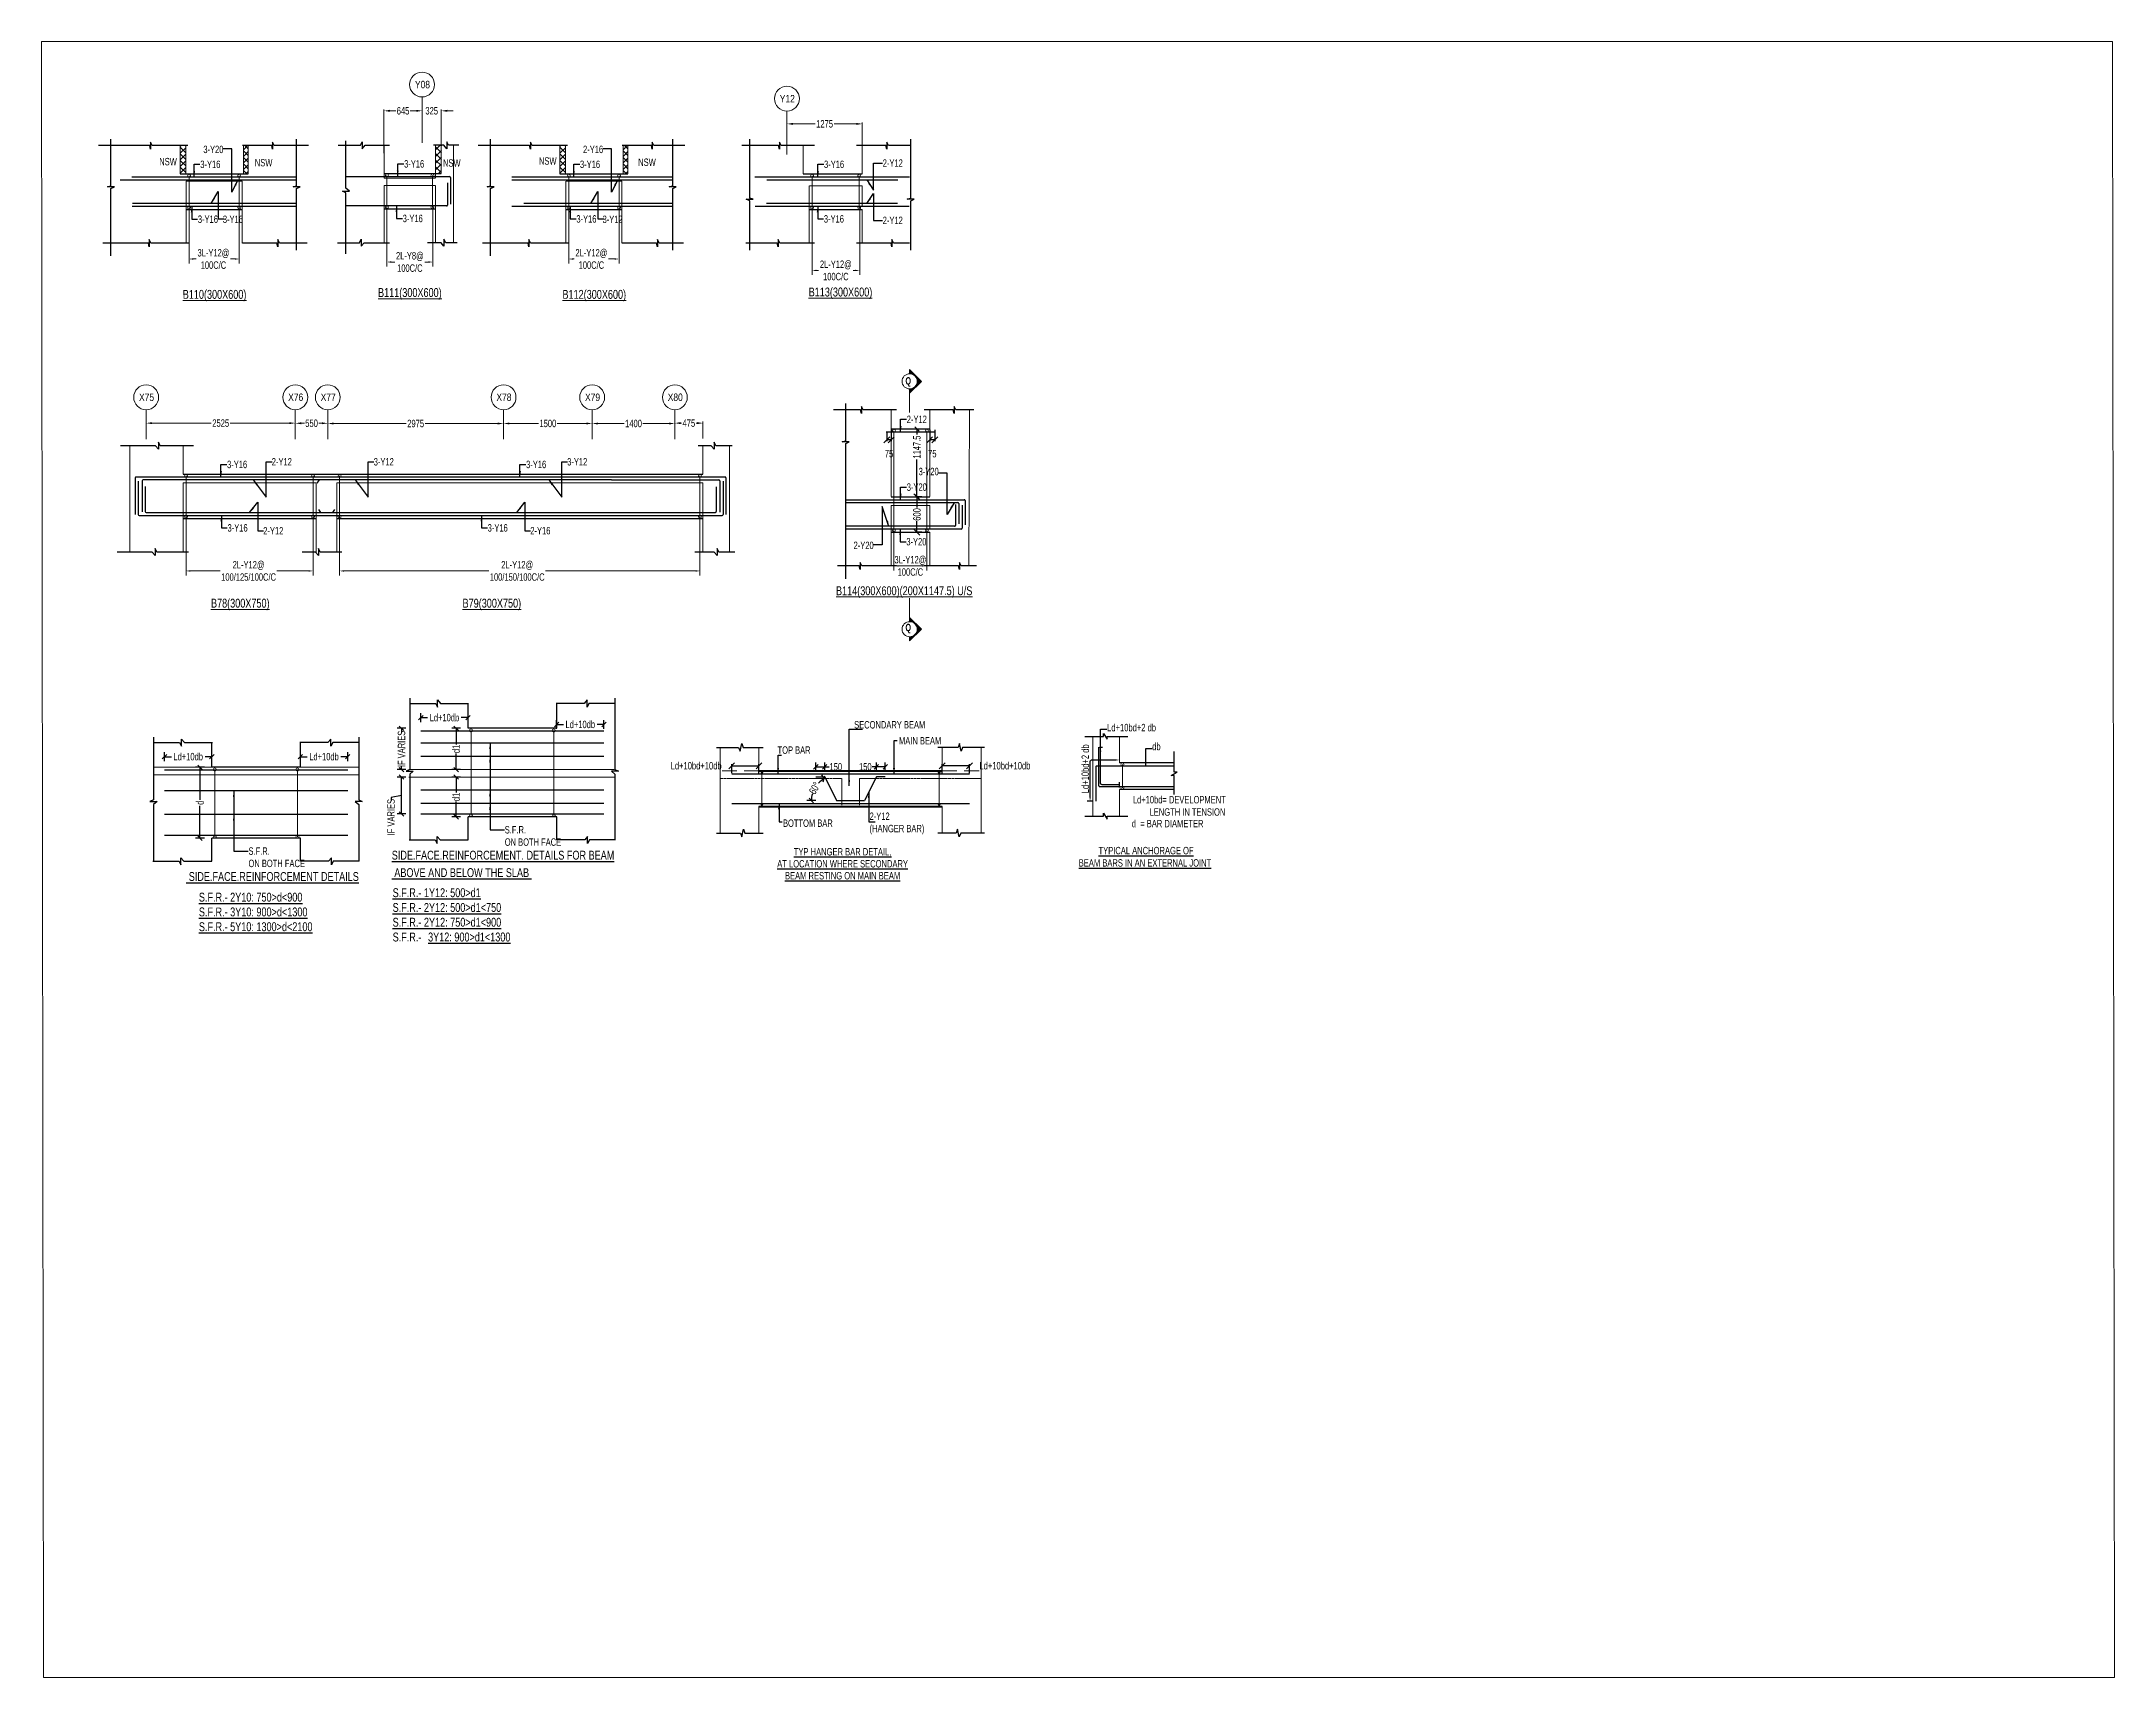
# Model space of a CAD drawing. Header units: millimetres. Extents: x -2697 to 288508, y -1308 to 60928.
# Drawn here: x 125344 to 160438, y 3561 to 31254 of the extents above; entities that cross this region are included whole.
import ezdxf
from ezdxf.enums import TextEntityAlignment as Align

# ---------------------------------------------------------------- set-up
doc = ezdxf.new("R2010")
doc.units = ezdxf.units.MM
doc.header["$LTSCALE"] = 100
for name, pattern in [('ACAD_ISO04W100', [30, 24, -3, 0, -3]), ('CONTINOUS', [0]), ('CONTINU', [0]), ('HIDDEN', [0.375, 0.25, -0.125])]:
    doc.linetypes.add(name, pattern=pattern)
doc.layers.get('Defpoints').update_dxf_attribs({"color": 1, "lineweight": 0})
for name, color, linetype in [('-S-ARROW', 253, 'Continuous'), ('-S-BMNO', 4, 'Continuous'), ('-S-DIM', 251, 'Continuous'), ('-S-MISC', 8, 'Continuous'), ('-STR-BEAM', 7, 'CONTINU'), ('-STR-REINF', 3, 'Continuous'), ('-STR-TEXT', 6, 'Continuous'), ('A-ANNO-DIMS', 7, 'Continuous'), ('COL', 5, 'Continuous'), ('cut lines', 8, 'Continuous'), ('Leader', 8, 'Continuous'), ('rein', 3, 'Continuous')]:
    doc.layers.add(name, color=color, linetype=linetype)
for name, color, linetype, lineweight in [('-S-STIRUP', 11, 'Continuous', 9), ('-S-TEXT', 6, 'Continuous', 0), ('-STR-COLUMN', 5, 'HIDDEN', 13), ('-STR-RF-DIM', 252, 'CONTINOUS', 20), ('A-ANNO-GRID-LINE', 252, 'ACAD_ISO04W100', 20), ('A-ANNO-GRID-TEXT', 13, 'Continuous', 15), ('A-CONC', 7, 'Continuous', 50), ('G-ANNO-SYMB', 8, 'CONTINOUS', 9), ('GRID DIM', 252, 'Continuous', 9), ('S-COL', 5, 'Continuous', 20), ('S-COL HATCH', 9, 'Continuous', 35), ('SEC TEXT', 9, 'Continuous', 18), ('SLAB LINE', 254, 'HIDDEN', 20)]:
    doc.layers.add(name, color=color, linetype=linetype, lineweight=lineweight)
doc.styles.add('BEAM-LS', font='romans.shx', dxfattribs={"width": 0.8})
doc.styles.add('Dim.s & Anno.(Misc.)', font='ARIALN.TTF')
doc.styles.add('SOBHA', font='swisscl.ttf', dxfattribs={"width": 0.9})
doc.styles.add('sobha.sed', font='swisscl.ttf')
doc.styles.add('Swis721 LtCn BT_B', font='', dxfattribs={"width": 0.9, "height": 250})
doc.styles.get('Swis721 LtCn BT_B').set_extended_font_data('Swis721 LtCn BT', bold=True)
doc.dimstyles.new('S-25', dxfattribs={"dimscale": 25, "dimtxt": 2.5, "dimasz": 2.5, "dimexe": 0.25, "dimexo": 0.25, "dimgap": 0.1, "dimtad": 0, "dimdec": 0, "dimrnd": 0.0005, "dimzin": 0, "dimdsep": 46, "dimtxsty": 'SOBHA', "dimblk": 'OBLIQUE', "dimcen": 0.09, "dimclrd": 8, "dimclre": 8, "dimclrt": 6, "dimadec": 0, "dimazin": 0, "dimtfac": 1, "dimtdec": 0, "dimtofl": 0, "dimtmove": 0, "dimatfit": 3, "dimfxl": 0.18, "dimtolj": 1, "dimtzin": 0, "dimlwd": -1, "dimlwe": -1, "dimarcsym": 0})
doc.dimstyles.new('S-50', dxfattribs={"dimscale": 50, "dimtxt": 2.5, "dimasz": 2, "dimexe": 0.5, "dimexo": 0.25, "dimgap": 0.25, "dimtad": 0, "dimdec": 0, "dimrnd": 0.0005, "dimzin": 0, "dimdsep": 46, "dimtxsty": 'sobha.sed', "dimblk": 'OBLIQUE', "dimcen": 0.09, "dimclrd": 8, "dimclre": 8, "dimclrt": 6, "dimadec": 0, "dimazin": 0, "dimtfac": 1, "dimtdec": 0, "dimtofl": 0, "dimtmove": 2, "dimatfit": 3, "dimfxl": 0.18, "dimtolj": 1, "dimtzin": 0, "dimlwd": -1, "dimlwe": -1, "dimarcsym": 0})
doc.dimstyles.new('S-DIM50', dxfattribs={"dimscale": 50, "dimtxt": 2.5, "dimasz": 1.5, "dimexe": 1.5, "dimexo": 1, "dimgap": 0.5, "dimtad": 0, "dimdec": 0, "dimzin": 0, "dimdsep": 46, "dimtxsty": 'SOBHA', "dimcen": 0.09, "dimclrd": 256, "dimclre": 256, "dimclrt": 6, "dimadec": 5, "dimazin": 0, "dimtfac": 1, "dimtdec": 0, "dimtofl": 0, "dimtmove": 0, "dimatfit": 3, "dimfxl": 0.18, "dimtolj": 1, "dimtzin": 0, "dimlwd": -1, "dimlwe": -1, "dimarcsym": 0})
doc.dimstyles.new('STIRUP', dxfattribs={"dimscale": 50, "dimtxt": 2.5, "dimasz": 2.2, "dimexe": 0, "dimexo": 0, "dimgap": 0.5, "dimtad": 0, "dimdec": 0, "dimzin": 0, "dimdsep": 46, "dimtxsty": 'BEAM-LS', "dimblk": 'DOTSMALL', "dimcen": 0.09, "dimclrd": 256, "dimclre": 256, "dimclrt": 256, "dimadec": 5, "dimazin": 0, "dimtfac": 1, "dimtdec": 0, "dimtofl": 0, "dimtmove": 0, "dimatfit": 3, "dimldrblk": 'DOTSMALL', "dimfxl": 0, "dimfxlon": 1, "dimtolj": 1, "dimtzin": 0, "dimlwd": -1, "dimlwe": -1, "dimarcsym": 0})

msp = doc.modelspace()

# ---------------------------------------------------------------- texts
at = {"layer": '-S-BMNO', "style": 'sobha.sed'}
for s, p in [('%%USIDE.FACE.REINFORCEMENT. DETAILS FOR BEAM', (131274.88, 17405.7)), ('%%U SIDE.FACE.REINFORCEMENT DETAILS', (127795.33, 17044.62)), ('%%U ABOVE AND BELOW THE SLAB ', (131274.88, 17110.2))]:
    msp.add_text(s, height=150, dxfattribs=at).set_placement(p)
at = {"layer": '-S-BMNO', "attachment_point": 1, "style": 'sobha.sed'}
for s, insert, char_height, width in [('\\pxqc;{\\L TYPICAL ANCHORAGE OF \\PBEAM BARS IN AN EXTERNAL JOINT}', (142874.25, 17620.75), 125, 2301.9505), ('{\\LS.F.R.- 2Y10: 750>d<900\\PS.F.R.- 3Y10: 900>d<1300\\PS.F.R.- 5Y10: 1300>d<2100}', (128009.21, 16844.96), 150, 3419.3306), ('{\\LS.F.R.- 1Y12: 500>d1\\PS.F.R.- 2Y12: 500>d1<750 \\PS.F.R.- 2Y12: 750>d1<900\\P}S.F.R.-^I{\\L3Y12: 900>d1<1300}', (131289.32, 16920.61), 150, 2420.6991)]:
    msp.add_mtext(s, dxfattribs=dict(at, insert=insert, char_height=char_height, width=width))
at = {"layer": '-S-TEXT', "color": 6, "style": 'sobha.sed'}
for p in [(127338.04, 29157.89, 178586.59), (128955.65, 29139.97, 178586.59), (132141.1, 29134.12, -178586.59), (133765.73, 29168.38, 178586.59), (135445.73, 29147.38, 178586.59)]:
    msp.add_text('NSW', height=125, dxfattribs=at).set_placement(p)
at = {"layer": '-STR-TEXT', "color": 6, "style": 'SOBHA'}
for s, p in [('Ld+10bd+2 db', (143384.8, 19577.8, 346.02)), ('db', (144146.56, 19257.74, 431.65)), ('d  = BAR DIAMETER', (143801.94, 17952.42))]:
    msp.add_text(s, height=125, dxfattribs=at).set_placement(p)
msp.add_text('Ld+10bd+2 db', height=125, rotation=90, dxfattribs=at).set_placement((143076.89, 18529.08, 346.02))
at = {"layer": '-STR-TEXT', "color": 6, "char_height": 125, "style": 'SOBHA'}
for s, insert, attachment_point in [('\\A1;3-Y20', (128084.84, 29489.73, 0), 1), ('\\A1;2-Y16', (134512.52, 29489.73, 0), 1), ('\\A1;3-Y16', (128032.94, 29237.19, 0), 1), ('\\A1;3-Y16', (131483.81, 29244.37, -178586.59), 1), ('\\A1;3-Y16', (134460.62, 29237.19, 0), 1), ('\\A1;3-Y16', (138592.39, 29237.19, 0), 1), ('\\A1;2-Y12', (139585.74, 29257.54, 178586.59), 1), ('\\A1;3-Y16', (127992.21, 28181.64, 0), 7), ('\\A1;3-Y16', (128755.21, 28179.44, 0), 9), ('\\A1;3-Y16', (131459.19, 28193.82, -178586.59), 7), ('\\A1;3-Y16', (134399.9, 28186.64, 0), 7), ('\\A1;3-Y12', (135182.89, 28179.44, 0), 9), ('\\A1;3-Y16', (138588.99, 28186.64, 0), 7), ('\\A1;2-Y12', (139585.74, 28163.58, 178586.59), 7), ('\\A1;2-Y12', (139992.83, 24920.92, 0), 1), ('\\A1;3-Y16', (128486.73, 24157.18, 0), 1), ('\\A1;2-Y12', (129583.43, 24202.19, -357173.18), 3), ('\\A1;3-Y12', (131308.7, 24202.19, -357173.18), 3), ('\\A1;3-Y16', (133548.98, 24157.18, 0), 1), ('\\A1;3-Y12', (134584.46, 24202.19, -357173.18), 3), ('\\A1;3-Y20', (140193.31, 24037.39, 0), 1), ('\\A1;3-Y20', (139992.83, 23773.42, 0), 1), ('\\A1;3-Y16', (128494.36, 22956.63, 0), 7), ('\\A1;2-Y12', (129438.71, 22908.91, -357173.18), 9), ('\\A1;3-Y16', (132897.75, 22956.63, 0), 7), ('\\A1;2-Y16', (133959.73, 22908.91, -357173.18), 9), ('\\A1;3-Y20', (139985.54, 22722.87, 0), 7), ('\\A1;2-Y20', (139092.5, 22660.73, 0), 7), ('\\A1;S.F.R.\\PON BOTH FACE', (133187, 17973.5), 1), ('\\A1;S.F.R.\\PON BOTH FACE', (128849.1, 17612.42), 1)]:
    msp.add_mtext(s, dxfattribs=dict(at, insert=insert, attachment_point=attachment_point))
at = {"layer": '-STR-TEXT', "color": 6, "insert": (143820.87, 18482.39, 0), "char_height": 125, "width": 2963.5104, "attachment_point": 1, "style": 'SOBHA'}
msp.add_mtext('Ld+10bd= DEVELOPMENT \\P        LENGTH IN TENSION', dxfattribs=at)
at = {"layer": 'G-ANNO-SYMB', "color": 5, "char_height": 126.62, "width": 169.2306, "line_spacing_factor": 0.964267, "style": 'Swis721 LtCn BT_B'}
for insert, attachment_point in [((140017.52, 25572.08), 2), ((140017.52, 21234.34), 8)]:
    msp.add_mtext('Q', dxfattribs=dict(at, insert=insert, attachment_point=attachment_point))
at = {"layer": 'SEC TEXT', "color": 1, "linetype": 'ByBlock', "style": 'sobha.sed'}
for s, p in [('%%UB110(300X600)', (127736.31, 26897.85, 0)), ('%%UB111(300X600)', (131042.37, 26928.78, -178586.59)), ('%%UB112(300X600)', (134164, 26897.85, 0)), ('%%UB113(300X600)', (138331.95, 26937.92, 0)), ('%%UB78(300X750)', (128214.26, 21671.09, 0)), ('%%UB79(300X750)', (132473.1, 21671.09, 0)), ('%%UB114(300X600)(200X1147.5) U/S', (138794.95, 21881.59, 178586.59))]:
    msp.add_text(s, height=150, rotation=0.010721, dxfattribs=at).set_placement(p)

# ---------------------------------------------------------------- blocks, each defined once
blk = doc.blocks.new('_Oblique')
at = {"color": 0, "linetype": 'ByBlock', "lineweight": -2}
blk.add_line((-0.5, -0.5), (0.5, 0.5), dxfattribs=at)
blk = doc.blocks.new('_DotSmall')
at = {"color": 0, "linetype": 'ByBlock', "const_width": 0.5}
blk.add_lwpolyline([(-0.0625, 0, 1), (0.0625, 0, 1)], format="xyb", close=True, dxfattribs=at)
blk = doc.blocks.new('*D17')
at = {"layer": '-S-STIRUP', "ltscale": 100, "transparency": 16777216}
blk.add_line((128278, 17792), (128278, 18930), dxfattribs=at)
at = {"layer": 'Defpoints', "color": 0, "linetype": 'CONTINU', "ltscale": 100, "transparency": 16777216}
for p in [(128278, 18930), (128278, 18930), (128278, 17792)]:
    blk.add_point(p, dxfattribs=at)
at = {"layer": '-S-STIRUP', "linetype": 'CONTINU', "ltscale": 100, "transparency": 16777216, "xscale": 100, "yscale": 100, "zscale": 100}
for p, rotation in [((128278, 18930), 90), ((128278, 17792), 270)]:
    blk.add_blockref('_DotSmall', p, dxfattribs=dict(at, rotation=rotation))
blk = doc.blocks.new('*D18')
at = {"layer": '-S-STIRUP', "ltscale": 100, "transparency": 16777216}
blk.add_line((129678, 17792), (129678, 18930), dxfattribs=at)
at = {"layer": 'Defpoints', "color": 0, "linetype": 'CONTINU', "ltscale": 100, "transparency": 16777216}
for p in [(129678, 18930), (129678, 18930), (129678, 17792)]:
    blk.add_point(p, dxfattribs=at)
at = {"layer": '-S-STIRUP', "linetype": 'CONTINU', "ltscale": 100, "transparency": 16777216, "xscale": 100, "yscale": 100, "zscale": 100}
for p, rotation in [((129678, 18930), 90), ((129678, 17792), 270)]:
    blk.add_blockref('_DotSmall', p, dxfattribs=dict(at, rotation=rotation))
blk = doc.blocks.new('*D19')
at = {"layer": '-S-DIM', "transparency": 16777216}
for p, q in [((127428, 19073), (127428, 19223)), ((127428, 19148), (127543, 19148)), ((128228, 19148), (128113, 19148)), ((128228, 19073), (128228, 19223))]:
    blk.add_line(p, q, dxfattribs=at)
at = {"layer": 'Defpoints', "color": 0, "transparency": 16777216}
for p in [(127428, 19148), (128228, 18968), (127428, 18918)]:
    blk.add_point(p, dxfattribs=at)
at = {"layer": '-S-DIM', "transparency": 16777216, "xscale": 75, "yscale": 75, "zscale": 75, "rotation": 180}
blk.add_blockref('_Oblique', (127428, 19148), dxfattribs=at)
at = {"layer": '-S-DIM', "transparency": 16777216, "xscale": 75, "yscale": 75, "zscale": 75}
blk.add_blockref('_Oblique', (128228, 19148), dxfattribs=at)
at = {"layer": '-S-DIM', "color": 6, "transparency": 16777216, "insert": (127828, 19148), "char_height": 125, "attachment_point": 5, "style": 'SOBHA'}
blk.add_mtext('\\A1;Ld+10db', dxfattribs=at)
blk = doc.blocks.new('*D20')
at = {"layer": '-S-DIM', "transparency": 16777216}
for p, q in [((129728, 19073), (129728, 19223)), ((129728, 19148), (129843, 19148)), ((130528, 19148), (130413, 19148)), ((130528, 19073), (130528, 19223))]:
    blk.add_line(p, q, dxfattribs=at)
at = {"layer": 'Defpoints', "color": 0, "transparency": 16777216}
for p in [(129728, 19148), (130528, 18968), (129728, 18918)]:
    blk.add_point(p, dxfattribs=at)
at = {"layer": '-S-DIM', "transparency": 16777216, "xscale": 75, "yscale": 75, "zscale": 75, "rotation": 180}
blk.add_blockref('_Oblique', (129728, 19148), dxfattribs=at)
at = {"layer": '-S-DIM', "transparency": 16777216, "xscale": 75, "yscale": 75, "zscale": 75}
blk.add_blockref('_Oblique', (130528, 19148), dxfattribs=at)
at = {"layer": '-S-DIM', "color": 6, "transparency": 16777216, "insert": (130128, 19148), "char_height": 125, "attachment_point": 5, "style": 'SOBHA'}
blk.add_mtext('\\A1;Ld+10db', dxfattribs=at)
blk = doc.blocks.new('*D21')
at = {"layer": '-S-DIM', "transparency": 16777216}
for p, q in [((128102, 18968), (127952, 18968)), ((128027, 18968), (128027, 18418)), ((128027, 17768), (128027, 18317)), ((128102, 17768), (127952, 17768))]:
    blk.add_line(p, q, dxfattribs=at)
at = {"layer": 'Defpoints', "color": 0, "transparency": 16777216}
for p in [(128027, 18968), (128228, 18968), (128228, 17768)]:
    blk.add_point(p, dxfattribs=at)
at = {"layer": '-S-DIM', "transparency": 16777216, "xscale": 75, "yscale": 75, "zscale": 75}
for p, rotation in [((128027, 18968), 90), ((128027, 17768), 270)]:
    blk.add_blockref('_Oblique', p, dxfattribs=dict(at, rotation=rotation))
at = {"layer": '-S-DIM', "color": 6, "transparency": 16777216, "insert": (128027, 18368), "char_height": 125, "attachment_point": 5, "rotation": 90, "style": 'SOBHA'}
blk.add_mtext('\\A1;d', dxfattribs=at)
blk = doc.blocks.new('*D22')
at = {"layer": '-S-STIRUP', "ltscale": 100, "transparency": 16777216}
blk.add_line((132616, 18153), (132616, 19591), dxfattribs=at)
at = {"layer": 'Defpoints', "color": 0, "linetype": 'CONTINU', "ltscale": 100, "transparency": 16777216}
for p in [(132616, 19591), (132616, 19591), (132616, 18153)]:
    blk.add_point(p, dxfattribs=at)
at = {"layer": '-S-STIRUP', "linetype": 'CONTINU', "ltscale": 100, "transparency": 16777216, "xscale": 100, "yscale": 100, "zscale": 100}
for p, rotation in [((132616, 19591), 90), ((132616, 18153), 270)]:
    blk.add_blockref('_DotSmall', p, dxfattribs=dict(at, rotation=rotation))
blk = doc.blocks.new('*D23')
at = {"layer": '-S-STIRUP', "ltscale": 100, "transparency": 16777216}
blk.add_line((134016, 18153), (134016, 19591), dxfattribs=at)
at = {"layer": 'Defpoints', "color": 0, "linetype": 'CONTINU', "ltscale": 100, "transparency": 16777216}
for p in [(134016, 19591), (134016, 19591), (134016, 18153)]:
    blk.add_point(p, dxfattribs=at)
at = {"layer": '-S-STIRUP', "linetype": 'CONTINU', "ltscale": 100, "transparency": 16777216, "xscale": 100, "yscale": 100, "zscale": 100}
for p, rotation in [((134016, 19591), 90), ((134016, 18153), 270)]:
    blk.add_blockref('_DotSmall', p, dxfattribs=dict(at, rotation=rotation))
blk = doc.blocks.new('*D24')
at = {"layer": '-S-DIM', "transparency": 16777216}
for p, q in [((131766, 19734), (131766, 19884)), ((131766, 19809), (131881, 19809)), ((132566, 19809), (132451, 19809)), ((132566, 19734), (132566, 19884))]:
    blk.add_line(p, q, dxfattribs=at)
at = {"layer": 'Defpoints', "color": 0, "transparency": 16777216}
for p in [(131766, 19809), (131766, 19579), (132566, 19629)]:
    blk.add_point(p, dxfattribs=at)
at = {"layer": '-S-DIM', "transparency": 16777216, "xscale": 75, "yscale": 75, "zscale": 75, "rotation": 180}
blk.add_blockref('_Oblique', (131766, 19809), dxfattribs=at)
at = {"layer": '-S-DIM', "transparency": 16777216, "xscale": 75, "yscale": 75, "zscale": 75}
blk.add_blockref('_Oblique', (132566, 19809), dxfattribs=at)
at = {"layer": '-S-DIM', "color": 6, "transparency": 16777216, "insert": (132166, 19809), "char_height": 125, "attachment_point": 5, "style": 'SOBHA'}
blk.add_mtext('\\A1;Ld+10db', dxfattribs=at)
blk = doc.blocks.new('*D25')
at = {"layer": '-S-DIM', "transparency": 16777216}
for p, q in [((134066, 19618), (134066, 19768)), ((134066, 19693), (134181, 19693)), ((134866, 19693), (134751, 19693)), ((134866, 19618), (134866, 19768))]:
    blk.add_line(p, q, dxfattribs=at)
at = {"layer": 'Defpoints', "color": 0, "transparency": 16777216}
for p in [(134066, 19693), (134066, 19462), (134866, 19512)]:
    blk.add_point(p, dxfattribs=at)
at = {"layer": '-S-DIM', "transparency": 16777216, "xscale": 75, "yscale": 75, "zscale": 75, "rotation": 180}
blk.add_blockref('_Oblique', (134066, 19693), dxfattribs=at)
at = {"layer": '-S-DIM', "transparency": 16777216, "xscale": 75, "yscale": 75, "zscale": 75}
blk.add_blockref('_Oblique', (134866, 19693), dxfattribs=at)
at = {"layer": '-S-DIM', "color": 6, "transparency": 16777216, "insert": (134466, 19693), "char_height": 125, "attachment_point": 5, "style": 'SOBHA'}
blk.add_mtext('\\A1;Ld+10db', dxfattribs=at)
blk = doc.blocks.new('*D26')
at = {"layer": '-S-DIM', "transparency": 16777216}
for p, q in [((132440, 18804), (132290, 18804)), ((132365, 18804), (132365, 18544)), ((132365, 18129), (132365, 18389)), ((132440, 18129), (132290, 18129))]:
    blk.add_line(p, q, dxfattribs=at)
at = {"layer": 'Defpoints', "color": 0, "transparency": 16777216}
for p in [(132365, 18804), (132566, 18804), (132566, 18129)]:
    blk.add_point(p, dxfattribs=at)
at = {"layer": '-S-DIM', "transparency": 16777216, "xscale": 75, "yscale": 75, "zscale": 75}
for p, rotation in [((132365, 18804), 90), ((132365, 18129), 270)]:
    blk.add_blockref('_Oblique', p, dxfattribs=dict(at, rotation=rotation))
at = {"layer": '-S-DIM', "color": 6, "transparency": 16777216, "insert": (132365, 18466), "char_height": 125, "attachment_point": 5, "rotation": 90, "style": 'SOBHA'}
blk.add_mtext('\\A1;d1', dxfattribs=at)
blk = doc.blocks.new('*D27')
at = {"layer": '-S-DIM', "transparency": 16777216}
for p, q in [((132440, 19629), (132290, 19629)), ((132365, 19629), (132365, 19356)), ((132365, 18929), (132365, 19201)), ((132440, 18929), (132290, 18929))]:
    blk.add_line(p, q, dxfattribs=at)
at = {"layer": 'Defpoints', "color": 0, "transparency": 16777216}
for p in [(132365, 19629), (132566, 19629), (132566, 18929)]:
    blk.add_point(p, dxfattribs=at)
at = {"layer": '-S-DIM', "transparency": 16777216, "xscale": 75, "yscale": 75, "zscale": 75}
for p, rotation in [((132365, 19629), 90), ((132365, 18929), 270)]:
    blk.add_blockref('_Oblique', p, dxfattribs=dict(at, rotation=rotation))
at = {"layer": '-S-DIM', "color": 6, "transparency": 16777216, "insert": (132365, 19279), "char_height": 125, "attachment_point": 5, "rotation": 90, "style": 'SOBHA'}
blk.add_mtext('\\A1;d1', dxfattribs=at)
blk = doc.blocks.new('*D28')
at = {"layer": '-S-DIM', "transparency": 16777216}
for p, q in [((131515, 19629), (131365, 19629)), ((131440, 19629), (131440, 19563)), ((131440, 18929), (131440, 18995)), ((131515, 18929), (131365, 18929))]:
    blk.add_line(p, q, dxfattribs=at)
at = {"layer": 'Defpoints', "color": 0, "transparency": 16777216}
for p in [(131440, 19629), (131641, 19629), (131641, 18929)]:
    blk.add_point(p, dxfattribs=at)
at = {"layer": '-S-DIM', "transparency": 16777216, "xscale": 75, "yscale": 75, "zscale": 75}
for p, rotation in [((131440, 19629), 90), ((131440, 18929), 270)]:
    blk.add_blockref('_Oblique', p, dxfattribs=dict(at, rotation=rotation))
at = {"layer": '-S-DIM', "color": 6, "transparency": 16777216, "insert": (131440, 19279), "char_height": 125, "attachment_point": 5, "rotation": 90, "style": 'SOBHA'}
blk.add_mtext('\\A1;IF VARIES', dxfattribs=at)
blk = doc.blocks.new('*D29')
at = {"layer": '-S-DIM', "transparency": 16777216}
for p, q in [((131515, 18804), (131365, 18804)), ((131440, 18179), (131440, 18804)), ((131440, 18491), (131262, 18457)), ((131262, 18457), (131262, 18407)), ((131515, 18179), (131365, 18179))]:
    blk.add_line(p, q, dxfattribs=at)
at = {"layer": 'Defpoints', "color": 0, "transparency": 16777216}
for p in [(131440, 18804), (131641, 18804), (131641, 18179)]:
    blk.add_point(p, dxfattribs=at)
at = {"layer": '-S-DIM', "transparency": 16777216, "xscale": 75, "yscale": 75, "zscale": 75}
for p, rotation in [((131440, 18804), 90), ((131440, 18179), 270)]:
    blk.add_blockref('_Oblique', p, dxfattribs=dict(at, rotation=rotation))
at = {"layer": '-S-DIM', "color": 6, "transparency": 16777216, "insert": (131262, 18124), "char_height": 125, "attachment_point": 5, "rotation": 90, "style": 'SOBHA'}
blk.add_mtext('\\A1;IF VARIES', dxfattribs=at)
blk = doc.blocks.new('*D48')
at = {"layer": '-STR-RF-DIM', "transparency": 16777216}
for p, q in [((131193, 28461), (131193, 27446)), ((131969, 28452), (131969, 27446)), ((131268, 27521), (131325, 27521)), ((131894, 27521), (131837, 27521))]:
    blk.add_line(p, q, dxfattribs=at)
for points in [[(131268, 27533), (131268, 27508), (131193, 27521)], [(131894, 27533), (131894, 27508), (131969, 27521)]]:
    blk.add_solid(points, dxfattribs=at)
at = {"layer": 'Defpoints', "color": 0, "transparency": 16777216}
for p in [(131193, 28461, 0), (131969, 28452, 178587), (131193, 27521)]:
    blk.add_point(p, dxfattribs=at)
at = {"layer": '-STR-RF-DIM', "color": 6, "transparency": 16777216, "insert": (131581, 27521), "char_height": 125, "attachment_point": 5, "style": 'SOBHA'}
blk.add_mtext('\\A1;2L-Y8@\\P100C/C', dxfattribs=at)
blk = doc.blocks.new('*D49')
at = {"layer": '-S-STIRUP', "ltscale": 100, "transparency": 16777216}
blk.add_line((131963, 28449), (131963, 28986), dxfattribs=at)
at = {"layer": 'Defpoints', "color": 0, "linetype": 'CONTINU', "ltscale": 100, "transparency": 16777216}
for p in [(131963, 28986), (131963, 28986), (131963, 28449)]:
    blk.add_point(p, dxfattribs=at)
at = {"layer": '-S-STIRUP', "linetype": 'CONTINU', "ltscale": 100, "transparency": 16777216, "xscale": 100, "yscale": 100, "zscale": 100}
for p, rotation in [((131963, 28986), 90), ((131963, 28449), 270)]:
    blk.add_blockref('_DotSmall', p, dxfattribs=dict(at, rotation=rotation))
blk = doc.blocks.new('*D50')
at = {"layer": '-S-STIRUP', "ltscale": 100, "transparency": 16777216}
blk.add_line((131193, 28449), (131193, 28986), dxfattribs=at)
at = {"layer": 'Defpoints', "color": 0, "linetype": 'CONTINU', "ltscale": 100, "transparency": 16777216}
for p in [(131193, 28986), (131193, 28986), (131193, 28449)]:
    blk.add_point(p, dxfattribs=at)
at = {"layer": '-S-STIRUP', "linetype": 'CONTINU', "ltscale": 100, "transparency": 16777216, "xscale": 100, "yscale": 100, "zscale": 100}
for p, rotation in [((131193, 28986), 90), ((131193, 28449), 270)]:
    blk.add_blockref('_DotSmall', p, dxfattribs=dict(at, rotation=rotation))
blk = doc.blocks.new('*D51')
at = {"layer": '-STR-RF-DIM', "transparency": 16777216}
for p, q in [((127843, 28582), (127843, 27497)), ((128693, 28711), (128693, 27497)), ((127918, 27572), (127965, 27572)), ((128618, 27572), (128547, 27572))]:
    blk.add_line(p, q, dxfattribs=at)
for points in [[(127918, 27584), (127918, 27559), (127843, 27572)], [(128618, 27584), (128618, 27559), (128693, 27572)]]:
    blk.add_solid(points, dxfattribs=at)
at = {"layer": 'Defpoints', "color": 0, "transparency": 16777216}
for p in [(127843, 28582, 0), (128693, 28711, 178587), (127843, 27572)]:
    blk.add_point(p, dxfattribs=at)
at = {"layer": '-STR-RF-DIM', "color": 6, "transparency": 16777216, "insert": (128256, 27572), "char_height": 125, "attachment_point": 5, "style": 'SOBHA'}
blk.add_mtext('\\A1;3L-Y12@\\P100C/C', dxfattribs=at)
blk = doc.blocks.new('*D52')
at = {"layer": '-S-STIRUP', "ltscale": 100, "transparency": 16777216}
blk.add_line((128693, 28442), (128693, 28979), dxfattribs=at)
at = {"layer": 'Defpoints', "color": 0, "linetype": 'CONTINU', "ltscale": 100, "transparency": 16777216}
for p in [(128693, 28979), (128693, 28979), (128693, 28442)]:
    blk.add_point(p, dxfattribs=at)
at = {"layer": '-S-STIRUP', "linetype": 'CONTINU', "ltscale": 100, "transparency": 16777216, "xscale": 100, "yscale": 100, "zscale": 100}
for p, rotation in [((128693, 28979), 90), ((128693, 28442), 270)]:
    blk.add_blockref('_DotSmall', p, dxfattribs=dict(at, rotation=rotation))
blk = doc.blocks.new('*D53')
at = {"layer": '-S-STIRUP', "ltscale": 100, "transparency": 16777216}
blk.add_line((127843, 28442), (127843, 28979), dxfattribs=at)
at = {"layer": 'Defpoints', "color": 0, "linetype": 'CONTINU', "ltscale": 100, "transparency": 16777216}
for p in [(127843, 28979), (127843, 28979), (127843, 28442)]:
    blk.add_point(p, dxfattribs=at)
at = {"layer": '-S-STIRUP', "linetype": 'CONTINU', "ltscale": 100, "transparency": 16777216, "xscale": 100, "yscale": 100, "zscale": 100}
for p, rotation in [((127843, 28979), 90), ((127843, 28442), 270)]:
    blk.add_blockref('_DotSmall', p, dxfattribs=dict(at, rotation=rotation))
blk = doc.blocks.new('*D33')
at = {"color": 8, "transparency": 16777216}
for p, q in [((1102, -135), (1062, -67)), ((962, -500), (812, -500))]:
    blk.add_line(p, q, dxfattribs=at)
for start, end in [(120, 135.789), (164.211, 180)]:
    blk.add_arc((1312, -500), 425, start, end, dxfattribs=at)
at = {"layer": 'Defpoints', "color": 0, "transparency": 16777216}
for p in [(987, -227), (1139, -200, 0), (1312, -500), (1312, -500), (1787, -500)]:
    blk.add_point(p, dxfattribs=at)
at = {"color": 8, "transparency": 16777216, "xscale": 75, "yscale": 75, "zscale": 75}
for p, rotation in [((1100, -132), 29.99999999999575), ((887, -500), 269.9999884995148)]:
    blk.add_blockref('_Oblique', p, dxfattribs=dict(at, rotation=rotation))
at = {"color": 6, "transparency": 16777216, "insert": (944, -288), "char_height": 125, "attachment_point": 5, "rotation": 60, "style": 'SOBHA'}
blk.add_mtext('\\A1;60°', dxfattribs=at)
blk = doc.blocks.new('*D31')
at = {"layer": '-S-DIM', "color": 8, "transparency": 16777216}
for p, q in [((962, -5), (962, 145)), ((962, 70), (1112, 70)), ((1112, -5), (1112, 145)), ((1112, 70), (1187, 70))]:
    blk.add_line(p, q, dxfattribs=at)
at = {"layer": 'Defpoints', "color": 0, "transparency": 16777216}
for p in [(1112, 70), (962, -100), (1112, -100)]:
    blk.add_point(p, dxfattribs=at)
at = {"layer": '-S-DIM', "color": 8, "transparency": 16777216, "xscale": 75, "yscale": 75, "zscale": 75, "rotation": 180}
blk.add_blockref('_Oblique', (962, 70), dxfattribs=at)
at = {"layer": '-S-DIM', "color": 8, "transparency": 16777216, "xscale": 75, "yscale": 75, "zscale": 75}
blk.add_blockref('_Oblique', (1112, 70), dxfattribs=at)
at = {"layer": '-S-DIM', "color": 6, "transparency": 16777216, "insert": (1300, 70), "char_height": 125, "attachment_point": 5, "style": 'SOBHA'}
blk.add_mtext('\\A1;150', dxfattribs=at)
blk = doc.blocks.new('*D32')
at = {"layer": '-S-DIM', "color": 8, "transparency": 16777216}
for p, q in [((1988, 70), (1913, 70)), ((1988, -5), (1988, 145)), ((2138, 70), (1988, 70)), ((2138, -5), (2138, 145))]:
    blk.add_line(p, q, dxfattribs=at)
at = {"layer": 'Defpoints', "color": 0, "transparency": 16777216}
for p in [(1988, 70), (1988, -100), (2138, -100)]:
    blk.add_point(p, dxfattribs=at)
at = {"layer": '-S-DIM', "color": 8, "transparency": 16777216, "xscale": 75, "yscale": 75, "zscale": 75, "rotation": 180}
blk.add_blockref('_Oblique', (1988, 70), dxfattribs=at)
at = {"layer": '-S-DIM', "color": 8, "transparency": 16777216, "xscale": 75, "yscale": 75, "zscale": 75}
blk.add_blockref('_Oblique', (2138, 70), dxfattribs=at)
at = {"layer": '-S-DIM', "color": 6, "transparency": 16777216, "insert": (1800, 70), "char_height": 125, "attachment_point": 5, "style": 'SOBHA'}
blk.add_mtext('\\A1;150', dxfattribs=at)
blk = doc.blocks.new('*D35')
at = {"layer": '-S-DIM', "color": 8, "transparency": 16777216}
for p, q in [((-462, -38), (-462, 113)), ((-462, 88), (0, 88)), ((0, -38), (0, 113))]:
    blk.add_line(p, q, dxfattribs=at)
at = {"layer": 'Defpoints', "color": 0, "transparency": 16777216}
for p in [(0, 88), (-462, -50), (0, -50)]:
    blk.add_point(p, dxfattribs=at)
at = {"layer": '-S-DIM', "color": 8, "transparency": 16777216, "xscale": 100, "yscale": 100, "zscale": 100}
for p, rotation in [((-462, 88), 179.9997867593097), ((0, 88), 359.9997867593097)]:
    blk.add_blockref('_Oblique', p, dxfattribs=dict(at, rotation=rotation))
at = {"layer": '-S-DIM', "color": 6, "transparency": 16777216, "insert": (-1064, 88), "char_height": 125, "attachment_point": 5, "rotation": 359.9998, "style": 'sobha.sed'}
blk.add_mtext('\\A1;Ld+10bd+10db', dxfattribs=at)
blk = doc.blocks.new('*D36')
at = {"layer": '-S-DIM', "color": 8, "transparency": 16777216}
for p, q in [((3100, -38), (3100, 113)), ((3562, 88), (3100, 88)), ((3562, -38), (3562, 113))]:
    blk.add_line(p, q, dxfattribs=at)
at = {"layer": 'Defpoints', "color": 0, "transparency": 16777216}
for p in [(3100, 88), (3100, -50), (3562, -50)]:
    blk.add_point(p, dxfattribs=at)
at = {"layer": '-S-DIM', "color": 8, "transparency": 16777216, "xscale": 100, "yscale": 100, "zscale": 100}
for p, rotation in [((3100, 88), 180.0002132406902), ((3562, 88), 0.0002132406903055)]:
    blk.add_blockref('_Oblique', p, dxfattribs=dict(at, rotation=rotation))
at = {"layer": '-S-DIM', "color": 6, "transparency": 16777216, "insert": (4163, 88), "char_height": 125, "attachment_point": 5, "rotation": 0.0002, "style": 'sobha.sed'}
blk.add_mtext('\\A1;Ld+10bd+10db', dxfattribs=at)
blk = doc.blocks.new('*D60')
at = {"layer": '-S-STIRUP', "ltscale": 100, "transparency": 16777216}
blk.add_line((143643, 18623), (143643, 19017), dxfattribs=at)
at = {"layer": 'Defpoints', "color": 0, "linetype": 'CONTINU', "ltscale": 100, "transparency": 16777216}
for p in [(143643, 19017), (143643, 19017), (143643, 18623)]:
    blk.add_point(p, dxfattribs=at)
at = {"layer": '-S-STIRUP', "linetype": 'CONTINU', "ltscale": 100, "transparency": 16777216, "xscale": 100, "yscale": 100, "zscale": 100}
for p, rotation in [((143643, 19017), 90), ((143643, 18623), 270)]:
    blk.add_blockref('_DotSmall', p, dxfattribs=dict(at, rotation=rotation))
blk = doc.blocks.new('A-SYMB_Grid')
blk.add_circle((0, 0), 4.21)
at = {"style": 'Dim.s & Anno.(Misc.)'}
blk.add_attdef('GRID', text='', height=3, dxfattribs=at).set_placement((0, 0), align=Align.MIDDLE_CENTER)
blk = doc.blocks.new('*D158')
at = {"layer": 'Defpoints', "color": 0, "transparency": 16777216}
for p in [(131788, 30080), (131788, 29526, 0), (132113, 29353, 0)]:
    blk.add_point(p, dxfattribs=at)
at = {"layer": 'GRID DIM', "transparency": 16777216}
for p, q in [((131688, 30080), (131588, 30080)), ((131788, 29539), (131788, 30105)), ((132113, 29366), (132113, 30105)), ((132213, 30080), (132313, 30080))]:
    blk.add_line(p, q, dxfattribs=at)
for points in [[(131688, 30097), (131688, 30063), (131788, 30080)], [(132213, 30097), (132213, 30063), (132113, 30080)]]:
    blk.add_solid(points, dxfattribs=at)
at = {"layer": 'GRID DIM', "color": 13, "transparency": 16777216, "insert": (131950, 30080), "char_height": 125, "attachment_point": 5, "style": 'sobha.sed'}
blk.add_mtext('\\A1;325', dxfattribs=at)
blk = doc.blocks.new('*D159')
at = {"layer": 'Defpoints', "color": 0, "transparency": 16777216}
for p in [(131788, 30080), (131788, 29526, 0), (131143, 29353)]:
    blk.add_point(p, dxfattribs=at)
at = {"layer": 'GRID DIM', "transparency": 16777216}
for p, q in [((131143, 29366), (131143, 30105)), ((131243, 30080), (131344, 30080)), ((131688, 30080), (131587, 30080)), ((131788, 29539), (131788, 30105))]:
    blk.add_line(p, q, dxfattribs=at)
for points in [[(131243, 30097), (131243, 30063), (131143, 30080)], [(131688, 30097), (131688, 30063), (131788, 30080)]]:
    blk.add_solid(points, dxfattribs=at)
at = {"layer": 'GRID DIM', "color": 13, "transparency": 16777216, "insert": (131465, 30080), "char_height": 125, "attachment_point": 5, "style": 'sobha.sed'}
blk.add_mtext('\\A1;645', dxfattribs=at)
blk = doc.blocks.new('*D160')
at = {"layer": '-STR-RF-DIM', "transparency": 16777216}
for p, q in [((134271, 28462), (134271, 27497)), ((135122, 28462), (135122, 27497)), ((134346, 27572), (134363, 27572)), ((135047, 27572), (134945, 27572))]:
    blk.add_line(p, q, dxfattribs=at)
for points in [[(134346, 27584), (134346, 27559), (134271, 27572)], [(135047, 27584), (135047, 27559), (135122, 27572)]]:
    blk.add_solid(points, dxfattribs=at)
at = {"layer": 'Defpoints', "color": 0, "transparency": 16777216}
for p in [(134271, 28462, 0), (135122, 28462, 178587), (134271, 27572)]:
    blk.add_point(p, dxfattribs=at)
at = {"layer": '-STR-RF-DIM', "color": 6, "transparency": 16777216, "insert": (134654, 27572), "char_height": 125, "attachment_point": 5, "style": 'SOBHA'}
blk.add_mtext('\\A1;2L-Y12@\\P100C/C', dxfattribs=at)
blk = doc.blocks.new('*D161')
at = {"layer": '-S-STIRUP', "ltscale": 100, "transparency": 16777216}
blk.add_line((135122, 28442), (135122, 28979), dxfattribs=at)
at = {"layer": 'Defpoints', "color": 0, "linetype": 'CONTINU', "ltscale": 100, "transparency": 16777216}
for p in [(135122, 28979), (135122, 28979), (135122, 28442)]:
    blk.add_point(p, dxfattribs=at)
at = {"layer": '-S-STIRUP', "linetype": 'CONTINU', "ltscale": 100, "transparency": 16777216, "xscale": 100, "yscale": 100, "zscale": 100}
for p, rotation in [((135122, 28979), 90), ((135122, 28442), 270)]:
    blk.add_blockref('_DotSmall', p, dxfattribs=dict(at, rotation=rotation))
blk = doc.blocks.new('*D162')
at = {"layer": '-S-STIRUP', "ltscale": 100, "transparency": 16777216}
blk.add_line((134271, 28442), (134271, 28979), dxfattribs=at)
at = {"layer": 'Defpoints', "color": 0, "linetype": 'CONTINU', "ltscale": 100, "transparency": 16777216}
for p in [(134271, 28979), (134271, 28979), (134271, 28442)]:
    blk.add_point(p, dxfattribs=at)
at = {"layer": '-S-STIRUP', "linetype": 'CONTINU', "ltscale": 100, "transparency": 16777216, "xscale": 100, "yscale": 100, "zscale": 100}
for p, rotation in [((134271, 28979), 90), ((134271, 28442), 270)]:
    blk.add_blockref('_DotSmall', p, dxfattribs=dict(at, rotation=rotation))
blk = doc.blocks.new('*D200')
at = {"layer": '-STR-RF-DIM', "transparency": 16777216}
for p, q in [((138389, 28454), (138389, 27303)), ((139196, 28462), (139196, 27303)), ((138464, 27378), (138501, 27378)), ((139121, 27378), (139083, 27378))]:
    blk.add_line(p, q, dxfattribs=at)
for points in [[(138464, 27391), (138464, 27366), (138389, 27378)], [(139121, 27391), (139121, 27366), (139196, 27378)]]:
    blk.add_solid(points, dxfattribs=at)
at = {"layer": 'Defpoints', "color": 0, "transparency": 16777216}
for p in [(138389, 28454, 0), (139196, 28462, 0), (138389, 27378)]:
    blk.add_point(p, dxfattribs=at)
at = {"layer": '-STR-RF-DIM', "color": 6, "transparency": 16777216, "insert": (138792, 27378), "char_height": 125, "attachment_point": 5, "style": 'SOBHA'}
blk.add_mtext('\\A1;2L-Y12@\\P100C/C', dxfattribs=at)
blk = doc.blocks.new('*D201')
at = {"layer": '-S-STIRUP', "ltscale": 100, "transparency": 16777216}
blk.add_line((139189, 28442), (139189, 28979), dxfattribs=at)
at = {"layer": 'Defpoints', "color": 0, "linetype": 'CONTINU', "ltscale": 100, "transparency": 16777216}
for p in [(139189, 28979), (139189, 28979), (139189, 28442)]:
    blk.add_point(p, dxfattribs=at)
at = {"layer": '-S-STIRUP', "linetype": 'CONTINU', "ltscale": 100, "transparency": 16777216, "xscale": 100, "yscale": 100, "zscale": 100}
for p, rotation in [((139189, 28979), 90), ((139189, 28442), 270)]:
    blk.add_blockref('_DotSmall', p, dxfattribs=dict(at, rotation=rotation))
blk = doc.blocks.new('*D202')
at = {"layer": '-S-STIRUP', "ltscale": 100, "transparency": 16777216}
blk.add_line((138389, 28442), (138389, 28979), dxfattribs=at)
at = {"layer": 'Defpoints', "color": 0, "linetype": 'CONTINU', "ltscale": 100, "transparency": 16777216}
for p in [(138389, 28979), (138389, 28979), (138389, 28442)]:
    blk.add_point(p, dxfattribs=at)
at = {"layer": '-S-STIRUP', "linetype": 'CONTINU', "ltscale": 100, "transparency": 16777216, "xscale": 100, "yscale": 100, "zscale": 100}
for p, rotation in [((138389, 28979), 90), ((138389, 28442), 270)]:
    blk.add_blockref('_DotSmall', p, dxfattribs=dict(at, rotation=rotation))
blk = doc.blocks.new('*D234')
at = {"layer": 'Defpoints', "color": 0, "transparency": 16777216}
for p in [(139239, 29859), (137964, 29331, 0), (139239, 29432, 0)]:
    blk.add_point(p, dxfattribs=at)
at = {"layer": 'GRID DIM', "transparency": 16777216}
for p, q in [((137964, 29343), (137964, 29884)), ((138064, 29859), (138442, 29859)), ((139139, 29859), (138761, 29859)), ((139239, 29444), (139239, 29884))]:
    blk.add_line(p, q, dxfattribs=at)
for points in [[(138064, 29875), (138064, 29842), (137964, 29859)], [(139139, 29875), (139139, 29842), (139239, 29859)]]:
    blk.add_solid(points, dxfattribs=at)
at = {"layer": 'GRID DIM', "color": 13, "transparency": 16777216, "insert": (138601, 29859), "char_height": 125, "attachment_point": 5, "style": 'sobha.sed'}
blk.add_mtext('\\A1;1275', dxfattribs=at)
blk = doc.blocks.new('*D600')
at = {"layer": 'Defpoints', "color": 0, "transparency": 16777216}
for p in [(129642, 24749), (130192, 24793), (130192, 24791)]:
    blk.add_point(p, dxfattribs=at)
at = {"layer": 'GRID DIM', "transparency": 16777216}
for p, q in [((129642, 24762), (129642, 24816)), ((129742, 24791), (129795, 24791)), ((130092, 24791), (130039, 24791)), ((130192, 24780), (130192, 24766))]:
    blk.add_line(p, q, dxfattribs=at)
for points in [[(129742, 24808), (129742, 24775), (129642, 24791)], [(130092, 24808), (130092, 24775), (130192, 24791)]]:
    blk.add_solid(points, dxfattribs=at)
at = {"layer": 'GRID DIM', "color": 13, "transparency": 16777216, "insert": (129917, 24791), "char_height": 125, "attachment_point": 5, "style": 'sobha.sed'}
blk.add_mtext('\\A1;550', dxfattribs=at)
blk = doc.blocks.new('*D601')
at = {"layer": 'Defpoints', "color": 0, "transparency": 16777216}
for p in [(130192, 24789), (133167, 24787), (133167, 24745)]:
    blk.add_point(p, dxfattribs=at)
at = {"layer": 'GRID DIM', "transparency": 16777216}
for p, q in [((130192, 24776), (130192, 24762)), ((130292, 24787), (131519, 24787)), ((133067, 24787), (131840, 24787)), ((133167, 24757), (133167, 24812))]:
    blk.add_line(p, q, dxfattribs=at)
for points in [[(130292, 24804), (130292, 24770), (130192, 24787)], [(133067, 24804), (133067, 24770), (133167, 24787)]]:
    blk.add_solid(points, dxfattribs=at)
at = {"layer": 'GRID DIM', "color": 13, "transparency": 16777216, "insert": (131679, 24787), "char_height": 125, "attachment_point": 5, "style": 'sobha.sed'}
blk.add_mtext('\\A1;2975', dxfattribs=at)
blk = doc.blocks.new('*D602')
at = {"layer": 'Defpoints', "color": 0, "transparency": 16777216}
for p in [(133167, 24745), (134667, 24789), (134667, 24788)]:
    blk.add_point(p, dxfattribs=at)
at = {"layer": 'GRID DIM', "transparency": 16777216}
for p, q in [((133167, 24758), (133167, 24813)), ((133267, 24788), (133758, 24788)), ((134567, 24788), (134076, 24788)), ((134667, 24777), (134667, 24763))]:
    blk.add_line(p, q, dxfattribs=at)
for points in [[(133267, 24804), (133267, 24771), (133167, 24788)], [(134567, 24804), (134567, 24771), (134667, 24788)]]:
    blk.add_solid(points, dxfattribs=at)
at = {"layer": 'GRID DIM', "color": 13, "transparency": 16777216, "insert": (133917, 24788), "char_height": 125, "attachment_point": 5, "style": 'sobha.sed'}
blk.add_mtext('\\A1;1500', dxfattribs=at)
blk = doc.blocks.new('*D603')
at = {"layer": 'Defpoints', "color": 0, "transparency": 16777216}
for p in [(134667, 24788), (136067, 24788), (136067, 24787)]:
    blk.add_point(p, dxfattribs=at)
at = {"layer": 'GRID DIM', "transparency": 16777216}
for p, q in [((134667, 24776), (134667, 24762)), ((134767, 24787), (135208, 24787)), ((135967, 24787), (135526, 24787)), ((136067, 24776), (136067, 24762))]:
    blk.add_line(p, q, dxfattribs=at)
for points in [[(134767, 24803), (134767, 24770), (134667, 24787)], [(135967, 24803), (135967, 24770), (136067, 24787)]]:
    blk.add_solid(points, dxfattribs=at)
at = {"layer": 'GRID DIM', "color": 13, "transparency": 16777216, "insert": (135367, 24787), "char_height": 125, "attachment_point": 5, "style": 'sobha.sed'}
blk.add_mtext('\\A1;1400', dxfattribs=at)
blk = doc.blocks.new('*D593')
at = {"layer": '-S-STIRUP', "ltscale": 100, "transparency": 16777216}
blk.add_line((127792, 23212), (127792, 23899), dxfattribs=at)
at = {"layer": 'Defpoints', "color": 0, "linetype": 'CONTINU', "ltscale": 100, "transparency": 16777216}
for p in [(127792, 23899), (127792, 23899), (127792, 23212)]:
    blk.add_point(p, dxfattribs=at)
at = {"layer": '-S-STIRUP', "linetype": 'CONTINU', "ltscale": 100, "transparency": 16777216, "xscale": 100, "yscale": 100, "zscale": 100}
for p, rotation in [((127792, 23899), 90), ((127792, 23212), 270)]:
    blk.add_blockref('_DotSmall', p, dxfattribs=dict(at, rotation=rotation))
blk = doc.blocks.new('*D594')
at = {"layer": '-S-STIRUP', "ltscale": 100, "transparency": 16777216}
blk.add_line((130392, 23212), (130392, 23899), dxfattribs=at)
at = {"layer": 'Defpoints', "color": 0, "linetype": 'CONTINU', "ltscale": 100, "transparency": 16777216}
for p in [(130392, 23899), (130392, 23899), (130392, 23212)]:
    blk.add_point(p, dxfattribs=at)
at = {"layer": '-S-STIRUP', "linetype": 'CONTINU', "ltscale": 100, "transparency": 16777216, "xscale": 100, "yscale": 100, "zscale": 100}
for p, rotation in [((130392, 23899), 90), ((130392, 23212), 270)]:
    blk.add_blockref('_DotSmall', p, dxfattribs=dict(at, rotation=rotation))
blk = doc.blocks.new('*D595')
at = {"layer": '-S-STIRUP', "ltscale": 100, "transparency": 16777216}
blk.add_line((136492, 23212), (136492, 23899), dxfattribs=at)
at = {"layer": 'Defpoints', "color": 0, "linetype": 'CONTINU', "ltscale": 100, "transparency": 16777216}
for p in [(136492, 23899), (136492, 23899), (136492, 23212)]:
    blk.add_point(p, dxfattribs=at)
at = {"layer": '-S-STIRUP', "linetype": 'CONTINU', "ltscale": 100, "transparency": 16777216, "xscale": 100, "yscale": 100, "zscale": 100}
for p, rotation in [((136492, 23899), 90), ((136492, 23212), 270)]:
    blk.add_blockref('_DotSmall', p, dxfattribs=dict(at, rotation=rotation))
blk = doc.blocks.new('*D596')
at = {"layer": '-S-STIRUP', "ltscale": 100, "transparency": 16777216}
blk.add_line((129942, 23212), (129942, 23899), dxfattribs=at)
at = {"layer": 'Defpoints', "color": 0, "linetype": 'CONTINU', "ltscale": 100, "transparency": 16777216}
for p in [(129942, 23899), (129942, 23899), (129942, 23212)]:
    blk.add_point(p, dxfattribs=at)
at = {"layer": '-S-STIRUP', "linetype": 'CONTINU', "ltscale": 100, "transparency": 16777216, "xscale": 100, "yscale": 100, "zscale": 100}
for p, rotation in [((129942, 23899), 90), ((129942, 23212), 270)]:
    blk.add_blockref('_DotSmall', p, dxfattribs=dict(at, rotation=rotation))
blk = doc.blocks.new('*D597')
at = {"layer": '-STR-RF-DIM', "transparency": 16777216}
for p, q in [((127792, 23300), (127792, 22217)), ((129942, 23212), (129942, 22217)), ((127867, 22292), (128372, 22292)), ((129867, 22292), (129330, 22292))]:
    blk.add_line(p, q, dxfattribs=at)
for points in [[(127867, 22304), (127867, 22279), (127792, 22292)], [(129867, 22304), (129867, 22279), (129942, 22292)]]:
    blk.add_solid(points, dxfattribs=at)
at = {"layer": 'Defpoints', "color": 0, "transparency": 16777216}
for p in [(127792, 23300, 0), (129942, 23212, 178587), (127792, 22292)]:
    blk.add_point(p, dxfattribs=at)
at = {"layer": '-STR-RF-DIM', "color": 6, "transparency": 16777216, "insert": (128851, 22292), "char_height": 125, "attachment_point": 5, "style": 'SOBHA'}
blk.add_mtext('\\A1;2L-Y12@\\P100/125/100C/C', dxfattribs=at)
blk = doc.blocks.new('*D598')
at = {"layer": '-STR-RF-DIM', "transparency": 16777216}
for p, q in [((130392, 23212), (130392, 22217)), ((136492, 23212), (136492, 22217)), ((130467, 22292), (132919, 22292)), ((136417, 22292), (133877, 22292))]:
    blk.add_line(p, q, dxfattribs=at)
for points in [[(130467, 22304), (130467, 22279), (130392, 22292)], [(136417, 22304), (136417, 22279), (136492, 22292)]]:
    blk.add_solid(points, dxfattribs=at)
at = {"layer": 'Defpoints', "color": 0, "transparency": 16777216}
for p in [(130392, 23212, 0), (136492, 23212, 178587), (130392, 22292)]:
    blk.add_point(p, dxfattribs=at)
at = {"layer": '-STR-RF-DIM', "color": 6, "transparency": 16777216, "insert": (133398, 22292), "char_height": 125, "attachment_point": 5, "style": 'SOBHA'}
blk.add_mtext('\\A1;2L-Y12@\\P100/150/100C/C', dxfattribs=at)
blk = doc.blocks.new('*D599')
at = {"layer": 'Defpoints', "color": 0, "transparency": 16777216}
for p in [(127117, 24738), (129642, 24794), (129642, 24794)]:
    blk.add_point(p, dxfattribs=at)
at = {"layer": 'GRID DIM', "transparency": 16777216}
for p, q in [((127117, 24751), (127117, 24819)), ((127217, 24794), (128219, 24794)), ((129542, 24794), (128540, 24794)), ((129642, 24806), (129642, 24819))]:
    blk.add_line(p, q, dxfattribs=at)
for points in [[(127217, 24810), (127217, 24777), (127117, 24794)], [(129542, 24810), (129542, 24777), (129642, 24794)]]:
    blk.add_solid(points, dxfattribs=at)
at = {"layer": 'GRID DIM', "color": 13, "transparency": 16777216, "insert": (128379, 24794), "char_height": 125, "attachment_point": 5, "style": 'sobha.sed'}
blk.add_mtext('\\A1;2525', dxfattribs=at)
blk = doc.blocks.new('*D604')
at = {"layer": 'Defpoints', "color": 0, "transparency": 16777216}
for p in [(136542, 24794), (136067, 24520), (136542, 24520)]:
    blk.add_point(p, dxfattribs=at)
at = {"layer": 'GRID DIM', "transparency": 16777216}
for p, q in [((136067, 24532), (136067, 24819)), ((136167, 24794), (136182, 24794)), ((136442, 24794), (136427, 24794)), ((136542, 24532), (136542, 24819))]:
    blk.add_line(p, q, dxfattribs=at)
for points in [[(136167, 24811), (136167, 24777), (136067, 24794)], [(136442, 24811), (136442, 24777), (136542, 24794)]]:
    blk.add_solid(points, dxfattribs=at)
at = {"layer": 'GRID DIM', "color": 13, "transparency": 16777216, "insert": (136304, 24794), "char_height": 125, "attachment_point": 5, "style": 'sobha.sed'}
blk.add_mtext('\\A1;475', dxfattribs=at)
blk = doc.blocks.new('*D701')
at = {"layer": '-STR-RF-DIM', "transparency": 16777216}
for p, q in [((139776, 24266), (139776, 22302)), ((140332, 24295), (140332, 22302)), ((140257, 22377), (139851, 22377))]:
    blk.add_line(p, q, dxfattribs=at)
for points in [[(139851, 22390), (139851, 22365), (139776, 22377)], [(140257, 22390), (140257, 22365), (140332, 22377)]]:
    blk.add_solid(points, dxfattribs=at)
at = {"layer": 'Defpoints', "color": 0, "transparency": 16777216}
for p in [(139776, 24266, 0), (140332, 24295, 178587), (139776, 22377)]:
    blk.add_point(p, dxfattribs=at)
at = {"layer": '-STR-RF-DIM', "color": 6, "transparency": 16777216, "insert": (140054, 22377), "char_height": 125, "attachment_point": 5, "style": 'SOBHA'}
blk.add_mtext('\\A1;3L-Y12@\\P100C/C', dxfattribs=at)
blk = doc.blocks.new('*D702')
at = {"layer": '-S-STIRUP', "ltscale": 100, "transparency": 16777216}
blk.add_line((140332, 22978), (140332, 24663), dxfattribs=at)
at = {"layer": 'Defpoints', "color": 0, "linetype": 'CONTINU', "ltscale": 100, "transparency": 16777216}
for p in [(140332, 24663), (140332, 24663), (140332, 22978)]:
    blk.add_point(p, dxfattribs=at)
at = {"layer": '-S-STIRUP', "linetype": 'CONTINU', "ltscale": 100, "transparency": 16777216, "xscale": 100, "yscale": 100, "zscale": 100}
for p, rotation in [((140332, 24663), 90), ((140332, 22978), 270)]:
    blk.add_blockref('_DotSmall', p, dxfattribs=dict(at, rotation=rotation))
blk = doc.blocks.new('*D703')
at = {"layer": '-S-STIRUP', "ltscale": 100, "transparency": 16777216}
blk.add_line((139776, 22978), (139776, 24663), dxfattribs=at)
at = {"layer": 'Defpoints', "color": 0, "linetype": 'CONTINU', "ltscale": 100, "transparency": 16777216}
for p in [(139776, 24663), (139776, 24663), (139776, 22978)]:
    blk.add_point(p, dxfattribs=at)
at = {"layer": '-S-STIRUP', "linetype": 'CONTINU', "ltscale": 100, "transparency": 16777216, "xscale": 100, "yscale": 100, "zscale": 100}
for p, rotation in [((139776, 24663), 90), ((139776, 22978), 270)]:
    blk.add_blockref('_DotSmall', p, dxfattribs=dict(at, rotation=rotation))
blk = doc.blocks.new('*D704')
at = {"layer": '-S-DIM', "transparency": 16777216}
for p, q in [((140164, 24696), (140164, 24599)), ((140238, 24696), (140239, 24696)), ((140164, 23548), (140164, 24179)), ((140238, 23548), (140239, 23548))]:
    blk.add_line(p, q, dxfattribs=at)
at = {"layer": 'Defpoints', "color": 0, "transparency": 16777216}
for p in [(140143, 24696, 178587), (140143, 23548, 178587), (140164, 23548)]:
    blk.add_point(p, dxfattribs=at)
at = {"layer": '-S-DIM', "transparency": 16777216, "xscale": 75, "yscale": 75, "zscale": 75}
for p, rotation in [((140164, 24696), 90), ((140164, 23548), 270)]:
    blk.add_blockref('_Oblique', p, dxfattribs=dict(at, rotation=rotation))
at = {"layer": '-S-DIM', "color": 6, "transparency": 16777216, "insert": (140164, 24389), "char_height": 125, "attachment_point": 5, "rotation": 90, "style": 'SOBHA'}
blk.add_mtext('\\A1;1147.5', dxfattribs=at)
blk = doc.blocks.new('*D705')
at = {"layer": '-S-ARROW', "color": 8, "transparency": 16777216}
for p, q in [((140245, 23548), (140140, 23548)), ((140165, 23548), (140165, 23363)), ((140245, 22948), (140140, 22948)), ((140165, 22948), (140165, 23134))]:
    blk.add_line(p, q, dxfattribs=at)
at = {"layer": 'Defpoints', "color": 0, "transparency": 16777216}
for p in [(140257, 23548, 178587), (140165, 22948), (140257, 22948, 178587)]:
    blk.add_point(p, dxfattribs=at)
at = {"layer": '-S-ARROW', "color": 8, "transparency": 16777216, "xscale": 100, "yscale": 100, "zscale": 100}
for p, rotation in [((140165, 23548), 90), ((140165, 22948), 270)]:
    blk.add_blockref('_Oblique', p, dxfattribs=dict(at, rotation=rotation))
at = {"layer": '-S-ARROW', "color": 6, "transparency": 16777216, "insert": (140165, 23248), "char_height": 125, "attachment_point": 5, "rotation": 90, "style": 'sobha.sed'}
blk.add_mtext('\\A1;600', dxfattribs=at)
blk = doc.blocks.new('Detail View - M_Section Head - Structural Type 1-785420-STILT FLOOR FRAMING PLAN')
at = {"layer": 'G-ANNO-SYMB'}
h = blk.add_hatch(color=9, dxfattribs=at)
edge = h.paths.add_edge_path(flags=0)
edge.add_line((-8.5, 0), (-9.86, 0))
edge.add_line((-9.86, 0), (-5.99, 3.87))
edge.add_line((-5.99, 3.87), (-2.12, 0))
edge.add_line((-2.12, 0), (-3.5, 0))
edge.add_arc((-6, 0), 2.5, 360, 540)
for p, q in [((-5.99, 3.87), (-9.86, 0)), ((-5.99, 3.87), (-2.12, 0)), ((-8.5, 0), (-9.86, 0)), ((-3.5, 0), (-2.12, 0))]:
    blk.add_line(p, q, dxfattribs=at)
at = {"layer": 'G-ANNO-SYMB', "color": 5}
for p, q in [((-5.99, 3.87), (-9.86, 0)), ((-2.12, 0), (-5.99, 3.87)), ((-9.86, 0), (-8.5, 0)), ((-3.5, 0), (4.24, 0)), ((-3.5, 0), (-2.12, 0))]:
    blk.add_line(p, q, dxfattribs=at)
at = {"layer": 'G-ANNO-SYMB'}
blk.add_arc((-6, 0), 2.5, 360, 180, dxfattribs=at)
at = {"layer": 'G-ANNO-SYMB', "color": 5}
for start, end in [(360, 180), (180, 360)]:
    blk.add_arc((-6, 0), 2.5, start, end, dxfattribs=at)
blk = doc.blocks.new('*D829')
at = {"layer": 'A-ANNO-DIMS', "color": 8, "transparency": 16777216}
for p, q in [((139654, 24633), (139654, 24486)), ((139729, 24683), (139729, 24486)), ((139729, 24511), (139654, 24511))]:
    blk.add_line(p, q, dxfattribs=at)
at = {"layer": 'Defpoints', "color": 0, "transparency": 16777216}
for p in [(139654, 24646, 357173), (139729, 24696, 357173), (139654, 24511)]:
    blk.add_point(p, dxfattribs=at)
at = {"layer": 'A-ANNO-DIMS', "color": 8, "transparency": 16777216, "xscale": 100, "yscale": 100, "zscale": 100, "rotation": 180}
blk.add_blockref('_Oblique', (139654, 24511), dxfattribs=at)
at = {"layer": 'A-ANNO-DIMS', "color": 8, "transparency": 16777216, "xscale": 100, "yscale": 100, "zscale": 100}
blk.add_blockref('_Oblique', (139729, 24511), dxfattribs=at)
at = {"layer": 'A-ANNO-DIMS', "color": 6, "transparency": 16777216, "insert": (139692, 24276), "char_height": 125, "attachment_point": 5, "style": 'sobha.sed'}
blk.add_mtext('\\A1;75', dxfattribs=at)
blk = doc.blocks.new('*D830')
at = {"layer": 'A-ANNO-DIMS', "color": 8, "transparency": 16777216}
for p, q in [((140381, 24683), (140381, 24486)), ((140469, 24683), (140469, 24486)), ((140469, 24511), (140381, 24511))]:
    blk.add_line(p, q, dxfattribs=at)
at = {"layer": 'Defpoints', "color": 0, "transparency": 16777216}
for p in [(140381, 24696, 357173), (140469, 24696, 357173), (140381, 24511)]:
    blk.add_point(p, dxfattribs=at)
at = {"layer": 'A-ANNO-DIMS', "color": 8, "transparency": 16777216, "xscale": 100, "yscale": 100, "zscale": 100, "rotation": 180}
blk.add_blockref('_Oblique', (140381, 24511), dxfattribs=at)
at = {"layer": 'A-ANNO-DIMS', "color": 8, "transparency": 16777216, "xscale": 100, "yscale": 100, "zscale": 100}
blk.add_blockref('_Oblique', (140469, 24511), dxfattribs=at)
at = {"layer": 'A-ANNO-DIMS', "color": 6, "transparency": 16777216, "insert": (140425, 24276), "char_height": 125, "attachment_point": 5, "style": 'sobha.sed'}
blk.add_mtext('\\A1;75', dxfattribs=at)
blk = doc.blocks.new('Hanger')
at = {"layer": '-S-STIRUP', "linetype": 'CONTINU', "ltscale": 100}
h = blk.add_hatch(color=256, dxfattribs=at)
h.dxf.hatch_style = 1
h.paths.add_polyline_path([(65.2, -34, 1), (34.3, -34, 1)])
h = blk.add_hatch(color=256, dxfattribs=at)
h.dxf.hatch_style = 1
h.paths.add_polyline_path([(3034.5, -34, -1), (3065.4, -34, -1)])
h = blk.add_hatch(color=256, dxfattribs=at)
h.dxf.hatch_style = 1
h.paths.add_polyline_path([(52.2, -550.2), (47.3, -550.2, 0.3683822), (34.3, -565.5, 1), (65.2, -565.5, 0.3683822)])
h = blk.add_hatch(color=256, dxfattribs=at)
h.dxf.hatch_style = 1
h.paths.add_polyline_path([(3047.5, -550.2), (3052.4, -550.2, -0.3683822), (3065.4, -565.5, -1), (3034.5, -565.5, -0.3683822)])
at = {"layer": '-S-MISC', "linetype": 'ByBlock', "ltscale": 1000}
for points in [[(-718, 400), (-344.7, 400), (-321.3, 335.6), (-293.2, 464.4), (-269.7, 400), (70.6, 400)], [(3817.7, 400), (3444.5, 400), (3421, 335.6), (3392.9, 464.4), (3369.5, 400), (3029.2, 400)], [(-718, -1050), (-314.7, -1050), (-291.3, -1114.4), (-263.2, -985.6), (-239.7, -1050), (70.6, -1050)], [(3817.7, -1050), (3414.5, -1050), (3391, -1114.4), (3362.9, -985.6), (3339.5, -1050), (3029.2, -1050)]]:
    blk.add_lwpolyline(points, dxfattribs=at)
at = {"layer": '-S-STIRUP', "linetype": 'CONTINU', "ltscale": 100}
for p, q in [((49.8, -49.4), (49.8, -550)), ((3050, -49.4), (3050, -550))]:
    blk.add_line(p, q, dxfattribs=at)
for centre in [(49.8, -34), (3050, -34), (49.8, -565.5), (3050, -565.5)]:
    blk.add_circle(centre, 15.5, dxfattribs=at)
at = {"layer": 'A-CONC', "color": 7}
for p, q in [((0, 0), (3099.8, 0)), ((0, -600), (3099.8, -600))]:
    blk.add_line(p, q, dxfattribs=at)
at = {"layer": 'rein'}
for p, q in [((-461.5, -50), (3561.7, -50)), ((962, -100), (1112, -100)), ((1112, -100), (1312.1, -500)), ((1987.8, -100), (1787.6, -500)), ((2137.8, -100), (1987.8, -100)), ((-461.5, -550), (3561.7, -550)), ((1312.1, -500), (1787.6, -500))]:
    blk.add_line(p, q, dxfattribs=at)
at = {"layer": 'S-COL'}
for p, q in [((-659.7, -1050), (-659.7, 400)), ((0, 0), (0, 400)), ((3099.8, 0), (3099.8, 400)), ((3759.5, -1050), (3759.5, 400)), ((0, -1050), (0, -600)), ((3099.8, -1050), (3099.8, -600))]:
    blk.add_line(p, q, dxfattribs=at)
at = {"layer": 'SLAB LINE', "ltscale": 10}
for p, q in [((0, 0), (-659.7, 0)), ((3099.8, 0), (3759.5, 0))]:
    blk.add_line(p, q, dxfattribs=at)
at = {"layer": 'SLAB LINE', "color": 8, "ltscale": 0.5}
for p, q in [((-659.7, -125), (1399.9, -125)), ((1399.9, -600), (1399.9, -125)), ((1699.9, -600), (1699.9, -125)), ((1699.9, -125), (3759.5, -125))]:
    blk.add_line(p, q, dxfattribs=at)
at = {"layer": '-S-BMNO', "insert": (1415.3, -1305.2), "char_height": 125, "attachment_point": 2, "line_spacing_factor": 0.971848, "style": 'sobha.sed'}
blk.add_mtext_dynamic_manual_height_columns('{\\LTYP HANGER BAR DETAIL,\\PAT LOCATION WHERE SECONDARY\\PBEAM RESTING ON MAIN BEAM}', width=2137.472, gutter_width=10, heights=[0], dxfattribs=at)
at = {"layer": '-STR-TEXT', "color": 6, "char_height": 125, "attachment_point": 1, "style": 'SOBHA'}
for s, insert in [('\\pxt2;SECONDARY BEAM', (1611.2, 844.5, 0)), ('\\pxt2;TOP BAR', (313.8, 416.5, 0)), ('\\pxt2;MAIN BEAM', (2370.1, 573.5, 0)), ('2-Y12\\P(HANGER BAR)', (1871.9, -703.1, 0)), ('\\pxt2;BOTTOM BAR', (406.3, -820.3, 0))]:
    blk.add_mtext(s, dxfattribs=dict(at, insert=insert))
at = {"layer": '-S-DIM'}
for base, p1, p2, angle, picture, middle in [((0, 88.4), (-461.9, -50), (0, -50), 359.99979, '*D35', (-1063.6, 88.4)), ((3099.8, 88.4), (3561.7, -50), (3099.8, -50), 180.00021, '*D36', (4163.4, 88.4))]:
    dim = blk.add_linear_dim(base=base, p1=p1, p2=p2, angle=angle, text='Ld+10bd+10db', dimstyle='S-50', dxfattribs=at)
    dim.commit()
    dim.dimension.update_dxf_attribs({"geometry": picture, "text_midpoint": middle, "dimtype": 129})
dim = blk.add_linear_dim(base=(1112, 70.3), p1=(962, -100), p2=(1112, -100), dimstyle='S-50', dxfattribs=at)
dim.commit()
dim.dimension.update_dxf_attribs({"geometry": '*D31', "text_midpoint": (1299.7, 70.3)})
dim = blk.add_linear_dim(base=(1987.8, 70.3), p1=(2137.8, -100), p2=(1987.8, -100), angle=180, dimstyle='S-50', dxfattribs=at)
dim.commit()
dim.dimension.update_dxf_attribs({"geometry": '*D32', "text_midpoint": (1800, 70.3)})
dim = blk.add_angular_dim_2l(base=(986.8, -227), line1=((1787.4, -500), (1312.2, -500)), line2=((1312.2, -500), (1139, -200, 0)), dimstyle='S-50')
dim.commit()
dim.dimension.update_dxf_attribs({"geometry": '*D33', "text_midpoint": (944.4, -287.6)})
at = {"layer": 'Leader'}
for points in [[(1526.5, -252.4), (1526.5, 707.2), (1752.3, 707.2)], [(2285.4, -49.9), (2285.4, 513.5), (2341.5, 513.5)], [(323.3, -49.9), (323.3, 265.3), (379.4, 265.3)], [(338.6, -547.4), (338.6, -862.6), (394.7, -862.6)], [(1857.8, -359.8), (1857.8, -858.9), (1966.2, -858.9)]]:
    blk.add_leader(points, dimstyle='S-50', override={"dimasz": 2}, dxfattribs=at)
blk = doc.blocks.new('456')
at = {"layer": '-STR-TEXT', "color": 6}
blk.add_blockref('Hanger', (16285816, -2155476), dxfattribs=at)

# ---------------------------------------------------------------- dimensions: what is measured, and where the dimension line sits
at = {"layer": '-S-ARROW'}
dim = msp.add_linear_dim(base=(140164.97, 22948.15, -178586.59), p1=(140257.25, 23548.15, 0), p2=(140257.25, 22948.15, 0), angle=90, dimstyle='S-50', override={"dimgap": 0.1}, dxfattribs=at)
dim.commit()
dim.dimension.update_dxf_attribs({"geometry": '*D705', "text_midpoint": (140164.97, 23248.15, -178586.59)})
at = {"layer": '-S-DIM'}
dim = msp.add_linear_dim(base=(140163.56, 23548.15, -178586.59), p1=(140143.03, 24695.65, 0), p2=(140143.03, 23548.15, 0), angle=90, dimstyle='S-DIM50', override={"dimscale": 1, "dimtxt": 125, "dimasz": 75, "dimexe": 75, "dimexo": 0, "dimgap": 25, "dimdec": 1, "dimblk1": 'Oblique', "dimblk2": 'Oblique', "dimsah": 1, "dimcen": 4.5, "dimfxl": 75, "dimfxlon": 1}, dxfattribs=at)
dim.commit()
dim.dimension.update_dxf_attribs({"geometry": '*D704', "text_midpoint": (140163.56, 24389, -178586.59), "dimtype": 160})
for base, p1, p2, text, picture, middle in [((131439.9, 19628.74), (131640.84, 18928.74), (131640.84, 19628.74), 'IF VARIES', '*D28', (131439.9, 19278.74)), ((132365.29, 19628.74), (132566.23, 18928.74), (132566.23, 19628.74), 'd1', '*D27', (132365.29, 19278.74)), ((128027.39, 18967.66), (128228.33, 17767.66), (128228.33, 18967.66), 'd', '*D21', (128027.39, 18367.66)), ((132365.29, 18803.74), (132566.23, 18128.74), (132566.23, 18803.74), 'd1', '*D26', (132365.29, 18466.24))]:
    dim = msp.add_linear_dim(base=base, p1=p1, p2=p2, angle=90, text=text, dimstyle='S-DIM50', override={"dimscale": 1, "dimtxt": 125, "dimasz": 75, "dimexe": 75, "dimexo": 0, "dimgap": 25, "dimblk1": 'Oblique', "dimblk2": 'Oblique', "dimsah": 1, "dimcen": 4.5, "dimtmove": 1, "dimfxl": 75, "dimfxlon": 1}, dxfattribs=at)
    dim.commit()
    dim.dimension.update_dxf_attribs({"geometry": picture, "text_midpoint": middle})
for base, p1, p2, picture, middle in [((131766.23, 19809.37), (132566.23, 19628.74), (131766.23, 19578.74), '*D24', (132166.23, 19809.37)), ((134066.06, 19692.61), (134866.06, 19511.98), (134066.06, 19461.98), '*D25', (134466.06, 19692.61)), ((127428.33, 19148.29), (128228.33, 18967.66), (127428.33, 18917.66), '*D19', (127828.33, 19148.29)), ((129728.16, 19148.29), (130528.16, 18967.66), (129728.16, 18917.66), '*D20', (130128.16, 19148.29))]:
    dim = msp.add_linear_dim(base=base, p1=p1, p2=p2, text='Ld+10db', dimstyle='S-DIM50', override={"dimscale": 1, "dimtxt": 125, "dimasz": 75, "dimexe": 75, "dimexo": 0, "dimgap": 25, "dimblk1": 'Oblique', "dimblk2": 'Oblique', "dimsah": 1, "dimcen": 4.5, "dimtmove": 1, "dimfxl": 75, "dimfxlon": 1}, dxfattribs=at)
    dim.commit()
    dim.dimension.update_dxf_attribs({"geometry": picture, "text_midpoint": middle})
dim = msp.add_linear_dim(base=(131439.9, 18803.74), p1=(131640.84, 18178.74), p2=(131640.84, 18803.74), angle=90, text='IF VARIES', dimstyle='S-DIM50', override={"dimscale": 1, "dimtxt": 125, "dimasz": 75, "dimexe": 75, "dimexo": 0, "dimgap": 25, "dimblk1": 'Oblique', "dimblk2": 'Oblique', "dimsah": 1, "dimcen": 4.5, "dimtmove": 1, "dimfxl": 75, "dimfxlon": 1}, dxfattribs=at)
dim.commit()
dim.dimension.update_dxf_attribs({"geometry": '*D29', "text_midpoint": (131262.32, 18382.28), "dimtype": 160})
at = {"layer": '-S-STIRUP', "linetype": 'CONTINU', "ltscale": 100}
for base, p1, p2, picture, middle in [((127843.09, 28978.92), (127843.09, 28442.2), (127843.09, 28978.92), '*D53', (127843.09, 28710.56)), ((128693.34, 28978.92, 178586.59), (128693.34, 28442.2, 178586.59), (128693.34, 28978.92, 178586.59), '*D52', (128693.34, 28710.56, 178586.59)), ((131193.14, 28986.1, -178586.59), (131193.14, 28449.38, -178586.59), (131193.14, 28986.1, -178586.59), '*D50', (131193.14, 28717.74, -178586.59)), ((131963.29, 28986.1, 0), (131963.29, 28449.38, 0), (131963.29, 28986.1, 0), '*D49', (131963.29, 28717.74, 0)), ((134270.77, 28978.92, 0), (134270.77, 28442.2, 0), (134270.77, 28978.92, 0), '*D162', (134270.77, 28710.56, 0)), ((135122.25, 28978.92, 178586.59), (135122.25, 28442.2, 178586.59), (135122.25, 28978.92, 178586.59), '*D161', (135122.25, 28710.56, 178586.59)), ((138389.17, 28978.92), (138389.17, 28442.2), (138389.17, 28978.92), '*D202', (138389.17, 28710.56)), ((139189.37, 28978.92, 178586.59), (139189.37, 28442.2, 178586.59), (139189.37, 28978.92, 178586.59), '*D201', (139189.37, 28710.56, 178586.59)), ((139776.3, 24662.65), (139776.3, 22978.43), (139776.3, 24662.65), '*D703', (139776.3, 23820.54)), ((140331.5, 24662.65, 178586.59), (140331.5, 22978.43, 178586.59), (140331.5, 24662.65, 178586.59), '*D702', (140331.5, 23820.54, 178586.59)), ((127791.94, 23898.9), (127791.94, 23212.19), (127791.94, 23898.9), '*D593', (127791.94, 23555.55)), ((129942.19, 23898.9, 178586.59), (129942.19, 23212.19, 178586.59), (129942.19, 23898.9, 178586.59), '*D596', (129942.19, 23555.55, 178586.59)), ((130391.94, 23898.9), (130391.94, 23212.19), (130391.94, 23898.9), '*D594', (130391.94, 23555.55)), ((136492.19, 23898.9, 178586.59), (136492.19, 23212.19, 178586.59), (136492.19, 23898.9, 178586.59), '*D595', (136492.19, 23555.55, 178586.59)), ((132616.23, 19591.44), (132616.23, 18152.99), (132616.23, 19591.44), '*D22', (132616.23, 18872.22)), ((134016.06, 19591.44, 0), (134016.06, 18152.99, 0), (134016.06, 19591.44, 0), '*D23', (134016.06, 18872.22, 0)), ((128278.33, 18930.36), (128278.33, 17791.91), (128278.33, 18930.36), '*D17', (128278.33, 18361.14)), ((129678.16, 18930.36, 0), (129678.16, 17791.91, 0), (129678.16, 18930.36, 0), '*D18', (129678.16, 18361.14, 0)), ((143643.33, 19017.25), (143643.33, 18623.18), (143642.99, 19017.25), '*D60', (143643.33, 18820.22))]:
    dim = msp.add_linear_dim(base=base, p1=p1, p2=p2, angle=90, text=' ', dimstyle='STIRUP', override={"dimasz": 2}, dxfattribs=at)
    dim.commit()
    dim.dimension.update_dxf_attribs({"geometry": picture, "text_midpoint": middle})
at = {"layer": '-STR-RF-DIM'}
for base, p1, p2, text, picture, middle in [((127843.09, 27571.86, 0), (128693.34, 28710.56, 178586.59), (127843.09, 28582.11), '3L-Y12@\\P100C/C', '*D51', (128256.09, 27571.86, 0)), ((134270.77, 27571.86, 0), (135122.25, 28461.92, 178586.59), (134270.77, 28461.92, 0), '2L-Y12@\\P100C/C', '*D160', (134654, 27571.86, 0)), ((138389.17, 27378.34, 0), (139195.62, 28461.92, 0), (138389.17, 28453.92), '2L-Y12@\\P100C/C', '*D200', (138792.4, 27378.34, 0)), ((139776.3, 22377.24, 0), (140331.5, 24294.54, 178586.59), (139776.3, 24265.84), '3L-Y12@\\P100C/C', '*D701', (140053.9, 22377.24, 0)), ((127791.94, 22291.8, 0), (129942.19, 23212.19, 178586.59), (127791.94, 23299.94), '2L-Y12@\\P100/125/100C/C', '*D597', (128851.28, 22291.8, 0)), ((130391.94, 22291.8, 0), (136492.19, 23212.19, 178586.59), (130391.94, 23212.19), '2L-Y12@\\P100/150/100C/C', '*D598', (133397.83, 22291.8, 0))]:
    dim = msp.add_linear_dim(base=base, p1=p1, p2=p2, angle=180, text=text, dimstyle='S-DIM50', override={"dimscale": 1, "dimtxt": 125, "dimasz": 75, "dimexe": 75, "dimexo": 0, "dimgap": 25, "dimsah": 1, "dimcen": 4.5, "dimfxl": 75}, dxfattribs=at)
    dim.commit()
    dim.dimension.update_dxf_attribs({"geometry": picture, "text_midpoint": middle, "dimtype": 160})
dim = msp.add_linear_dim(base=(131193.14, 27520.87, -178586.59), p1=(131969.02, 28451.88, 0), p2=(131193.14, 28461.1, -178586.59), angle=180, text='2L-Y8@\\P100C/C', dimstyle='S-DIM50', override={"dimscale": 1, "dimtxt": 125, "dimasz": 75, "dimexe": 75, "dimexo": 0, "dimgap": 25, "dimsah": 1, "dimcen": 4.5, "dimfxl": 75}, dxfattribs=at)
dim.commit()
dim.dimension.update_dxf_attribs({"geometry": '*D48', "text_midpoint": (131581.08, 27520.87, -178586.59)})
at = {"layer": 'A-ANNO-DIMS'}
for base, p1, p2, picture, middle in [((139654.2, 24510.94, -357173.18), (139729.2, 24695.65), (139654.2, 24645.65, 0), '*D829', (139691.7, 24275.88, -357173.18)), ((140381.25, 24510.94, -357173.18), (140469, 24695.65), (140381.25, 24695.65, 0), '*D830', (140425.13, 24275.88, -357173.18))]:
    dim = msp.add_linear_dim(base=base, p1=p1, p2=p2, angle=180, text='75', dimstyle='S-50', override={"dimdec": 1}, dxfattribs=at)
    dim.commit()
    dim.dimension.update_dxf_attribs({"geometry": picture, "text_midpoint": middle})
at = {"layer": 'GRID DIM'}
dim = msp.add_linear_dim(base=(131787.74, 30079.98, -178586.59), p1=(131143.14, 29353.19, -178586.59), p2=(131787.74, 29526.26, -178586.59), angle=180, dimstyle='S-50', override={"dimsah": 1, "dimclrd": 256, "dimclre": 256, "dimclrt": 13, "dimtmove": 1}, dxfattribs=at)
dim.commit()
dim.dimension.update_dxf_attribs({"geometry": '*D159', "text_midpoint": (131465.44, 30079.98, -178586.59)})
for base, p1, p2, picture, middle in [((131787.74, 30079.98, -178586.59), (132113.14, 29353.19, -178586.59), (131787.74, 29526.26, -178586.59), '*D158', (131950.44, 30079.98, -178586.59)), ((139239.12, 29858.83), (137963.78, 29330.55, 0), (139239.12, 29431.91, 0), '*D234', (138601.45, 29858.83)), ((129641.98, 24793.68), (127116.98, 24738.33), (129641.98, 24793.68), '*D599', (128379.48, 24793.68)), ((130191.98, 24791.43), (129641.98, 24749.2), (130191.98, 24792.97), '*D600', (129916.98, 24791.43)), ((133166.98, 24787.13), (130191.98, 24788.67), (133166.98, 24744.9), '*D601', (131679.48, 24787.13)), ((134666.98, 24787.64), (133166.98, 24745.4), (134666.98, 24789.17), '*D602', (133916.98, 24787.64)), ((136066.98, 24786.77), (134666.98, 24788.3), (136066.98, 24788.3), '*D603', (135366.98, 24786.77)), ((136541.94, 24793.92), (136066.98, 24519.57), (136541.94, 24519.57), '*D604', (136304.46, 24793.92))]:
    dim = msp.add_linear_dim(base=base, p1=p1, p2=p2, dimstyle='S-50', override={"dimsah": 1, "dimclrd": 256, "dimclre": 256, "dimclrt": 13, "dimtmove": 1}, dxfattribs=at)
    dim.commit()
    dim.dimension.update_dxf_attribs({"geometry": picture, "text_midpoint": middle})

# ---------------------------------------------------------------- hatches: boundary and pattern name
at = {"layer": 'S-COL HATCH'}
h = msp.add_hatch(dxfattribs=at)
h.set_pattern_fill('ANSI37', color=8, scale=25)
h.set_pattern_definition([(45, (-45630.91, -150921.535), (-56.1266, 56.1266), []), (135, (-45630.91, -150921.535), (-56.1266, -56.1266), [])])
h.paths.add_polyline_path([(127693.09, 29011.92), (127786.9, 29011.92), (127786.9, 29491.01), (127693.09, 29491.01)])
h.paths.add_polyline_path([(128763.04, 29011.92), (128843.09, 29011.92), (128843.09, 29491.01), (128763.04, 29491.01)])
h.paths.add_polyline_path([(128843.09, 28411.92), (128763.04, 28411.92), (128803.06, 28411.92), (128883.11, 28411.92)])
h.paths.add_polyline_path([(127786.9, 28411.92), (127693.09, 28411.92)])
h = msp.add_hatch(dxfattribs=at)
h.set_pattern_fill('ANSI37', color=8, scale=25)
h.set_pattern_definition([(45, (-22867.91, -136578.356), (-56.1266, 56.1266), []), (135, (-22867.91, -136578.356), (-56.1266, -56.1266), [])])
h.paths.add_polyline_path([(132117.53, 29498.19), (132017.53, 29498.19), (132013.14, 29019.1), (132113.14, 29019.1)])
h.paths.add_polyline_path([(132113.14, 28419.1), (132013.14, 28419.1)])
h = msp.add_hatch(dxfattribs=at)
h.set_pattern_fill('ANSI37', color=8, scale=25)
h.set_pattern_definition([(45, (-39203.225, -150921.535), (-56.1266, 56.1266), []), (135, (-39203.225, -150921.535), (-56.1266, -56.1266), [])])
h.paths.add_polyline_path([(134120.77, 29491.01), (134214.58, 29491.01), (134214.58, 29011.92), (134120.77, 29011.92)])
h.paths.add_polyline_path([(135190.73, 29491.01), (135270.77, 29491.01), (135270.77, 29011.92), (135190.73, 29011.92)])
h.paths.add_polyline_path([(135270.77, 28411.92), (135190.73, 28411.92)])
h.paths.add_polyline_path([(134214.58, 28411.92), (134120.77, 28411.92)])

# ---------------------------------------------------------------- linework, layer by layer
at = {"layer": '-S-ARROW', "lineweight": 25}
for p, q in [((143253.9, 19309.72), (143306, 19309.72)), ((143593.34, 18625.72), (143593.34, 18716.8))]:
    msp.add_line(p, q, dxfattribs=at)
at = {"layer": '-S-ARROW'}
msp.add_line((143143.34, 18394.23), (143047.71, 18394.23), dxfattribs=at)
at = {"layer": '-S-ARROW', "lineweight": 25, "elevation": 0}
for points in [[(143593.34, 18673.5), (143298.15, 18673.5, -0.41421356), (143273.15, 18698.5), (143273.15, 19614.55), (143378.5, 19614.55)], [(143095.52, 18469.23), (143095.52, 19067.35, -0.41421356), (143120.52, 19092.35), (143518.34, 19092.35)]]:
    msp.add_lwpolyline(points, format="xyb", dxfattribs=at)
at = {"layer": '-S-ARROW', "lineweight": 25}
for points in [[(143285.65, 19234.72), (143273.15, 19309.72), (143260.65, 19234.72)], [(143518.34, 19104.85), (143593.34, 19092.35), (143518.34, 19079.85)], [(143518.34, 18661), (143593.34, 18673.5), (143518.34, 18686)], [(143108.02, 18469.23), (143095.52, 18394.23), (143083.02, 18469.23)]]:
    msp.add_solid(points, dxfattribs=at)
at = {"layer": '-S-MISC', "linetype": 'ByBlock', "ltscale": 1000}
for points, elevation in [([(127822.09, 29491.01), (127221.03, 29491.01), (127192.56, 29550.67), (127192.56, 29430.51), (127177.42, 29491.01), (126310.21, 29491.01)], 0), ([(126520.56, 27623.06), (126520.56, 28767.68), (126580.22, 28796.14), (126460.06, 28796.14), (126520.56, 28811.29), (126520.56, 29599.11)], 0), ([(129865.52, 29491.01), (129285.61, 29491.01), (129257.14, 29550.67), (129257.14, 29430.51), (129241.99, 29491.01), (128747.25, 29491.01)], 0), ([(129664.37, 27721.01), (129664.37, 28767.68), (129724.03, 28796.14), (129603.86, 28796.14), (129664.37, 28811.29), (129664.37, 29599.11)], 0), ([(130365.84, 29498.19), (130742.62, 29498.19), (130773.49, 29557.85), (130773.49, 29437.69), (130823.34, 29498.19), (131238.98, 29498.19)], -178586.59), ([(130499.72, 27659.03), (130499.72, 28690.32), (130440.06, 28721.18), (130560.22, 28721.18), (130499.72, 28771.04), (130499.72, 29569.91)], -178586.59), ([(132410.89, 29498.19), (132235.69, 29498.19), (132204.82, 29557.85), (132204.82, 29437.69), (132154.97, 29498.19), (131980.09, 29498.19)], -178586.59), ([(134249.77, 29491.01), (133648.72, 29491.01), (133620.25, 29550.67), (133620.25, 29430.51), (133605.1, 29491.01), (132737.9, 29491.01)], 0), ([(132948.25, 27623.06), (132948.25, 28767.68), (133007.91, 28796.14), (132887.74, 28796.14), (132948.25, 28811.29), (132948.25, 29599.11)], 0), ([(136233.2, 29491.01), (135713.3, 29491.01), (135684.83, 29550.67), (135684.83, 29430.51), (135669.68, 29491.01), (135174.93, 29491.01)], 0), ([(136032.05, 27721.01), (136032.05, 28767.68), (136091.71, 28796.14), (135971.55, 28796.14), (136032.05, 28811.29), (136032.05, 29599.11)], 0), ([(138432.98, 29491.01), (137867.12, 29491.01), (137838.65, 29550.67), (137838.65, 29430.51), (137823.5, 29491.01), (137198.86, 29491.01)], 0), ([(137334.35, 27721.01), (137334.35, 28557.68), (137274.7, 28586.14), (137394.86, 28586.14), (137334.35, 28601.29), (137334.35, 29599.11)], 0), ([(140061.45, 29491.01), (139681.65, 29491.01), (139653.18, 29550.67), (139653.18, 29430.51), (139638.03, 29491.01), (139143.28, 29491.01)], 0), ([(140060.4, 27721.01), (140060.4, 28557.68), (140120.06, 28586.14), (139999.9, 28586.14), (140060.4, 28601.29), (140060.4, 29599.11)], 0), ([(127831.09, 27841.01), (127197.57, 27841.01), (127169.1, 27900.67), (127169.1, 27780.51), (127153.95, 27841.01), (126382.42, 27841.01)], 0), ([(129844.04, 27841.01), (129373.86, 27841.01), (129345.4, 27900.67), (129345.4, 27780.51), (129330.25, 27841.01), (128747.25, 27841.01)], 0), ([(130356.87, 27848.19), (130728.26, 27848.19), (130759.13, 27907.85), (130759.13, 27787.69), (130808.98, 27848.19), (131238.98, 27848.19)], -178586.59), ([(132379.65, 27848.19), (132188.91, 27848.19), (132158.04, 27907.85), (132158.04, 27787.69), (132108.19, 27848.19), (131881.01, 27848.19)], -178586.59), ([(134258.77, 27841.01), (133625.26, 27841.01), (133596.79, 27900.67), (133596.79, 27780.51), (133581.64, 27841.01), (132810.11, 27841.01)], 0), ([(136211.73, 27841.01), (135801.55, 27841.01), (135773.08, 27900.67), (135773.08, 27780.51), (135757.93, 27841.01), (135174.93, 27841.01)], 0), ([(138432.98, 27841.01), (137843.65, 27841.01), (137815.19, 27900.67), (137815.19, 27780.51), (137800.04, 27841.01), (137265.49, 27841.01)], 0), ([(140039.98, 27841.01), (139769.9, 27841.01), (139741.43, 27900.67), (139741.43, 27780.51), (139726.28, 27841.01), (139143.28, 27841.01)], 0), ([(139820.11, 25016.63), (139254.25, 25016.63), (139225.78, 25076.29), (139225.78, 24956.13), (139210.63, 25016.63), (138749.89, 25016.63)], 0), ([(138960.24, 22159.29), (138960.24, 24451.41), (139019.9, 24479.87), (138899.73, 24479.87), (138960.24, 24495.02), (138960.24, 25124.73)], 0), ([(141127.71, 25016.63), (140823.78, 25016.63), (140795.31, 25076.29), (140795.31, 24956.13), (140780.16, 25016.63), (140285.41, 25016.63)], 0), ([(139820.11, 22377.24), (139230.79, 22377.24), (139202.32, 22436.9), (139202.32, 22316.74), (139187.17, 22377.24), (138822.1, 22377.24)], 0), ([(141174.42, 22377.24), (140912.03, 22377.24), (140883.56, 22436.9), (140883.56, 22316.74), (140868.41, 22377.24), (140285.41, 22377.24)], 0), ([(130715.43, 19385.85), (130274.1, 19385.85), (130243.23, 19326.19), (130243.23, 19446.35), (130193.38, 19385.85), (129718.85, 19385.85)], 0), ([(130715.43, 19479.85), (130715.43, 18419.79), (130775.09, 18388.92), (130654.93, 18388.92), (130715.43, 18339.07), (130715.43, 17377.28)], 0), ([(143006.52, 19492.25), (143323.85, 19492.25), (143323.85, 19542.25), (143384.43, 19442.25), (143384.43, 19492.25), (143734.25, 19492.25)], 0), ([(144519.46, 18509.72), (144519.46, 18827.05), (144469.46, 18827.05), (144569.46, 18887.64), (144519.46, 18887.64), (144519.46, 19237.45)], 0), ([(143006.52, 18142.25), (143323.85, 18142.25), (143323.85, 18192.25), (143384.43, 18092.25), (143384.43, 18142.25), (143734.25, 18142.25)], 0), ([(130724.74, 17377.28), (130283.41, 17377.28), (130252.54, 17317.62), (130252.54, 17437.78), (130202.69, 17377.28), (129728.16, 17377.28)], 0)]:
    msp.add_lwpolyline(points, dxfattribs=dict(at, elevation=elevation))
for points in [[(127916.5, 24411), (127355.55, 24411), (127324.69, 24470.66), (127324.69, 24350.49), (127274.84, 24411), (126683.57, 24411)], [(137038.78, 24411), (136760.55, 24411), (136729.69, 24470.66), (136729.69, 24350.49), (136679.84, 24411), (136460.65, 24411)], [(127832, 22611), (127299.46, 22611), (127268.59, 22670.66), (127268.59, 22550.49), (127218.74, 22611), (126628.79, 22611)], [(130432, 22611), (130063.77, 22611), (130032.9, 22670.66), (130032.9, 22550.49), (129983.05, 22611), (129755.87, 22611)], [(137082, 22611), (136811.9, 22611), (136781.03, 22670.66), (136781.03, 22550.49), (136731.18, 22611), (136405.87, 22611)]]:
    msp.add_lwpolyline(points, dxfattribs=at)
at = {"layer": '-STR-BEAM'}
for p, q in [((127693.09, 29011.92), (128843.09, 29011.92, 0)), ((131143.14, 29019.1, -178586.59), (132113.14, 29019.1, -178586.59)), ((134120.77, 29011.92, 0), (135270.77, 29011.92, 0)), ((138239.17, 29011.92), (139239.12, 29011.92, 0)), ((127793.09, 28411.92), (128743.09, 28411.92)), ((131143.14, 28419.1, -178586.59), (132013.14, 28419.1, -178586.59)), ((134220.77, 28411.92, 0), (135170.77, 28411.92, 0)), ((138339.17, 28411.92), (139239.12, 28411.92, 0)), ((139726.3, 24695.65), (140381.25, 24695.65, 0)), ((127741.94, 23931.9), (130341.94, 23931.9)), ((130341.94, 23931.9), (136541.94, 23931.9)), ((139726.3, 23548.15), (140381.25, 23548.15, 0)), ((127741.94, 23181.9), (129991.94, 23181.9)), ((130341.94, 23181.9), (136541.94, 23181.9)), ((139726.3, 22948.15), (140381.25, 22948.15, 0)), ((139726.3, 22948.15), (140381.25, 22948.15, 0))]:
    msp.add_line(p, q, dxfattribs=at)
at = {"layer": '-STR-BEAM', "linetype": 'ByBlock', "ltscale": 1000}
for p, q in [((134066.06, 19628.74), (132566.23, 19628.74)), ((129728.16, 18967.66), (128228.33, 18967.66)), ((144519.46, 19042.25), (143593.34, 19042.25)), ((144519.46, 18592.25), (143593.34, 18592.25)), ((134066.06, 18128.74), (132566.23, 18128.74)), ((129728.16, 17767.66), (128228.33, 17767.66))]:
    msp.add_line(p, q, dxfattribs=at)
at = {"layer": '-STR-COLUMN', "linetype": 'Continuous', "ltscale": 10}
for p, q in [((127693.09, 29491.01), (127693.09, 29011.92)), ((127786.9, 29491.01, 0), (127786.9, 29011.92, 0)), ((128763.04, 29491.01, 0), (128763.04, 29011.92)), ((128843.09, 29491.01), (128843.09, 29011.92)), ((131143.14, 29498.19, -178586.59), (131143.14, 29019.1, -178586.59)), ((132013.14, 29019.1, -178586.59), (132013.14, 29498.19, -178586.59)), ((132113.14, 29498.19, -178586.59), (132113.14, 29019.1, -178586.59)), ((132317.08, 29498.19, -178586.59), (132317.08, 27848.19, -178586.59)), ((134120.77, 29491.01, 0), (134120.77, 29011.92, 0)), ((134214.58, 29491.01, 0), (134214.58, 29011.92, 0)), ((135190.73, 29491.01, 0), (135190.73, 29011.92, 0)), ((135270.77, 29491.01, 0), (135270.77, 29011.92, 0)), ((138239.17, 29491.01), (138239.17, 29011.92)), ((139239.12, 29491.01, 0), (139239.12, 29011.92, 0)), ((127793.09, 28411.92), (127793.09, 27841.01)), ((128743.09, 28411.92), (128743.09, 27841.01)), ((131143.14, 28419.1, -178586.59), (131143.14, 27848.19, -178586.59)), ((132013.14, 28419.1, -178586.59), (132013.14, 27848.19, -178586.59)), ((134220.77, 28411.92, 0), (134220.77, 27841.01, 0)), ((135170.77, 28411.92, 0), (135170.77, 27841.01, 0)), ((138339.17, 28411.92), (138339.17, 27841.01)), ((139239.12, 28411.92, 0), (139239.12, 27841.01, 0)), ((139726.3, 25016.63), (139726.3, 24695.65)), ((140381.25, 25016.63), (140381.25, 24695.65)), ((141056.25, 25016.63), (141043.23, 22377.24, 0)), ((126841.94, 22611), (126841.94, 24411)), ((127741.94, 23931.9), (127741.94, 24411)), ((136541.94, 23931.9), (136541.94, 24411)), ((136991.94, 23931.9), (136991.94, 24411)), ((136991.94, 22611), (136991.94, 23931.9)), ((127741.94, 22611), (127741.94, 23181.9)), ((129991.94, 22600.21), (129991.94, 23181.9)), ((130341.94, 22611), (130341.94, 23181.9)), ((136541.94, 22611), (136541.94, 23181.9)), ((139726.3, 22948.15), (139726.3, 22377.24)), ((140381.25, 22948.15), (140381.25, 22377.24))]:
    msp.add_line(p, q, dxfattribs=at)
at = {"layer": '-STR-COLUMN', "linetype": 'ByBlock', "ltscale": 1000}
for p, q in [((143143.34, 19492.25), (143143.34, 18142.25)), ((143593.34, 19492.25), (143593.34, 19042.25)), ((143593.34, 18592.25), (143593.34, 18142.25))]:
    msp.add_line(p, q, dxfattribs=at)
at = {"layer": '-STR-REINF', "ltscale": 10}
for p, q in [((126679, 28911.92, 0), (129664.37, 28911.92, 0)), ((126876.93, 28961.92, 0), (129664.37, 28961.92, 0)), ((130499.72, 28969.1, -178586.59), (132252.08, 28969.1, -178586.59)), ((132217.08, 28860, -178586.59), (132217.08, 28484.1, -178586.59)), ((132267.08, 28954.1, -178586.59), (132267.08, 28499, -178586.59)), ((133304.62, 28961.92, 0), (136032.05, 28961.92, 0)), ((133304.62, 28911.92, 0), (136032.05, 28911.92, 0)), ((137423.02, 28961.92, 0), (140038.74, 28961.92, 0)), ((137623.02, 28911.92, 0), (139838.74, 28911.92, 0)), ((129664.37, 28461.92, 0), (126880.04, 28461.92, 0)), ((129664.37, 28511.92, 0), (126886, 28511.92, 0)), ((132202.08, 28469.1, -178586.59), (130499.72, 28469.1, -178586.59)), ((136028.74, 28461.92, 0), (133307.73, 28461.92, 0)), ((136028.74, 28511.92, 0), (133507.73, 28511.92, 0)), ((140035.42, 28461.92, 0), (137426.13, 28461.92, 0)), ((139835.42, 28511.92, 0), (137619, 28511.92, 0)), ((139645, 24645.65, 0), (140469, 24645.65, -357173.18)), ((126931.53, 23866.9, 0), (126931.53, 23247.61, 0)), ((136917.06, 23881.9, 0), (126946.53, 23881.9, 0)), ((136932.06, 23866.9, 0), (136932.06, 23247.61, 0)), ((126981.53, 23812.99, 0), (126981.53, 23246.9, 0)), ((127049.83, 23816.9, 0), (127049.83, 23295.15, 0)), ((134995.84, 23831.9, 0), (127064.83, 23831.9, 0)), ((127102.43, 23720.35, 0), (127102.43, 23296.9, 0)), ((130045.91, 23831.9, 0), (130005.97, 23775.33, 100898.9)), ((134995.84, 23831.9, 0), (136812.06, 23831.9, 0)), ((136768.03, 23717.03, 0), (136768.03, 23296.9, 0)), ((136827.06, 23816.9, 0), (136827.06, 23284.45, 0)), ((136882.06, 23812.99, 0), (136882.06, 23246.9, 0)), ((126996.53, 23231.9, 0), (136867.06, 23231.9, 0)), ((127117.43, 23281.9, 0), (136753.03, 23281.9, 0)), ((130075.35, 23281.9, 0), (130040.01, 23331.97, 89293.3)), ((130277.69, 23281.9, 0), (130313.03, 23331.97, 89293.3)), ((138960.24, 23498.15, 0), (140963.91, 23498.15, 0)), ((138960.24, 23448.15, 0), (140858.91, 23448.15, 0)), ((140814.88, 23419, 0), (140814.88, 23062.38, 0)), ((140873.91, 23433.15, 0), (140873.91, 23087, 0)), ((140928.91, 23407, 0), (140928.91, 23013.15, 0)), ((140978.91, 23483.15, 0), (140978.91, 23072, 0)), ((140799.88, 23047.38, 0), (138960.24, 23048.15, 0)), ((140913.91, 22998.15, 0), (138960.24, 22998.15, 0))]:
    msp.add_line(p, q, dxfattribs=at)
at = {"layer": '-STR-REINF', "ltscale": 100}
for p, q in [((143243.44, 18654.25), (143243.44, 19309.72)), ((143193.34, 18980.25), (143193.34, 18394.23)), ((143205.34, 18992.25), (144519.46, 18992.25)), ((143255.44, 18642.25), (144519.46, 18642.25))]:
    msp.add_line(p, q, dxfattribs=at)
at = {"layer": '-STR-REINF', "ltscale": 10}
for centre, start, end in [((132252.08, 28954.1, -178586.59), 0, 90), ((132202.08, 28484.1, -178586.59), 270, 0), ((126946.53, 23866.9, 0), 90, 180), ((136917.06, 23866.9, 0), 0, 90), ((127064.83, 23816.9, 0), 90, 180), ((136812.06, 23816.9, 0), 0, 90), ((126996.53, 23246.9, 0), 180, 270), ((127117.43, 23296.9, 0), 180, 270), ((136753.03, 23296.9, 0), 270, 0), ((136867.06, 23246.9, 0), 270, 0), ((140858.91, 23433.15, 0), 0, 90), ((140963.91, 23483.15, 0), 0, 90), ((140799.88, 23062.38, 0), 270, 0), ((140913.91, 23013.15, 0), 270, 0)]:
    msp.add_arc(centre, 15, start, end, dxfattribs=at)
at = {"layer": '-STR-REINF', "ltscale": 100}
for centre, start, end in [((143205.34, 18980.25), 90, 180), ((143255.44, 18654.25), 180, 270)]:
    msp.add_arc(centre, 12, start, end, dxfattribs=at)
at = {"layer": 'A-ANNO-GRID-LINE', "ltscale": 40}
for p, q in [((131787.74, 30314.52, -178586.59), (131787.74, 29671.26, -178586.59)), ((137963.78, 30075.17, 0), (137963.78, 29431.91, 0)), ((127116.98, 25021.48), (127116.98, 24519.57)), ((129641.98, 25021.48), (129641.98, 24519.57)), ((130191.98, 25021.48), (130191.98, 24519.57)), ((133166.98, 25021.48), (133166.98, 24519.57)), ((134666.98, 25021.48), (134666.98, 24519.57)), ((136066.98, 25021.48), (136066.98, 24519.57))]:
    msp.add_line(p, q, dxfattribs=at)
at = {"layer": 'COL', "linetype": 'Continuous', "ltscale": 10}
for p, q in [((132566.23, 19628.74), (132566.23, 20046.93)), ((128228.33, 18967.66), (128228.33, 19385.85)), ((129728.16, 18967.66), (129728.16, 19385.85)), ((132566.23, 17738.36), (132566.23, 18128.74)), ((134066.06, 17738.36), (134066.06, 18128.74)), ((128228.33, 17377.28), (128228.33, 17767.66)), ((129728.16, 17377.28), (129728.16, 17767.66))]:
    msp.add_line(p, q, dxfattribs=at)
at = {"layer": 'cut lines', "linetype": 'Continuous', "ltscale": 10}
msp.add_line((134066.06, 19628.74), (134066.06, 20046.93), dxfattribs=at)
at = {"layer": 'cut lines', "linetype": 'Continuous', "ltscale": 10, "elevation": 0}
for points in [[(131578.97, 20140.93), (131578.97, 18930.87), (131519.31, 18900), (131639.47, 18900), (131578.97, 18850.15), (131578.97, 17738.36)], [(131578.97, 20046.93), (132020.3, 20046.93), (132051.17, 19987.27), (132051.17, 20107.44), (132101.02, 20046.93), (132575.54, 20046.93)], [(135053.33, 20046.93), (134612, 20046.93), (134581.13, 19987.27), (134581.13, 20107.44), (134531.28, 20046.93), (134056.75, 20046.93)], [(135053.33, 20140.93), (135053.33, 18930.87), (135112.99, 18900), (134992.83, 18900), (135053.33, 18850.15), (135053.33, 17738.36)], [(127241.07, 19479.85), (127241.07, 18419.79), (127181.41, 18388.92), (127301.57, 18388.92), (127241.07, 18339.07), (127241.07, 17377.28)], [(127241.07, 19385.85), (127682.4, 19385.85), (127713.27, 19326.19), (127713.27, 19446.35), (127763.12, 19385.85), (128237.64, 19385.85)], [(131569.66, 17738.36), (132010.99, 17738.36), (132041.86, 17678.7), (132041.86, 17798.86), (132091.71, 17738.36), (132566.23, 17738.36)], [(135062.64, 17738.36), (134621.31, 17738.36), (134590.44, 17678.7), (134590.44, 17798.86), (134540.59, 17738.36), (134066.06, 17738.36)], [(127231.76, 17377.28), (127673.09, 17377.28), (127703.96, 17317.62), (127703.96, 17437.78), (127753.81, 17377.28), (128228.33, 17377.28)]]:
    msp.add_lwpolyline(points, dxfattribs=at)
at = {"layer": 'Defpoints', "color": 1}
msp.add_lwpolyline([(125344.46, 31254), (160405.54, 31254), (160438.18, 3561.14), (125377.1, 3561.14)], close=True, dxfattribs=at)
at = {"layer": 'rein', "ltscale": 10}
for p, q in [((134866.06, 19578.74), (131766.23, 19578.74)), ((130528.16, 18917.66), (127428.33, 18917.66)), ((131766.23, 18178.74), (134866.06, 18178.74)), ((127428.33, 17817.66), (130528.16, 17817.66))]:
    msp.add_line(p, q, dxfattribs=at)
at = {"layer": 'rein', "color": 5, "ltscale": 10}
for p, q in [((134866.06, 19378.74), (131766.23, 19378.74)), ((134866.06, 19153.74), (131766.23, 19153.74)), ((130528.16, 18567.66), (127428.33, 18567.66)), ((134866.06, 18578.74), (131766.23, 18578.74)), ((134866.06, 18353.74), (131766.23, 18353.74)), ((130528.16, 18167.66), (127428.33, 18167.66))]:
    msp.add_line(p, q, dxfattribs=at)
at = {"layer": 'SLAB LINE', "color": 9, "linetype": 'HIDDEN', "ltscale": 0.1}
for p, q in [((127793.09, 28887.16, 0), (127793.09, 28411.92)), ((128743.09, 28887.16, 0), (127793.09, 28887.16, 0)), ((128743.09, 28887.16, 0), (128743.09, 28411.92)), ((131143.14, 29019.1, -178586.59), (131143.14, 28939.1, -178586.59)), ((131143.14, 28939.1, -178586.59), (132013.14, 28939.1, -178586.59)), ((131143.14, 28814.1, -178586.59), (132013.14, 28814.1, -178586.59)), ((131143.14, 28814.1, -178586.59), (131143.14, 28419.1, -178586.59)), ((132013.14, 29019.1, -178586.59), (132013.14, 28939.1, -178586.59)), ((132013.14, 28814.1, -178586.59), (132013.14, 28419.1, -178586.59)), ((134220.77, 28887.16, 0), (134220.77, 28411.92, 0)), ((135172, 28887.16, 0), (134220.77, 28887.16, 0)), ((135172, 28887.16, 0), (135172, 28411.92, 0)), ((138339.17, 28812.16, 0), (138339.17, 28411.92)), ((139239.12, 28812.16, 0), (138339.17, 28812.16, 0)), ((139239.12, 28812.16, 0), (139239.12, 28461.92, 0)), ((139726.3, 24695.65), (139726.3, 23548.15)), ((140381.25, 24695.65), (140381.25, 23548.15)), ((139726.3, 23548.15), (140381.25, 23548.15, 0)), ((139726.3, 23398.15), (140381.25, 23398.15, 0)), ((139726.3, 23398.15), (139726.3, 22948.15)), ((140381.25, 23398.15), (140381.25, 22998.15))]:
    msp.add_line(p, q, dxfattribs=at)
at = {"layer": 'SLAB LINE', "linetype": 'HIDDEN', "ltscale": 0.1}
for p, q in [((127741.94, 23781.9), (129991.94, 23781.9)), ((127741.94, 23781.9), (127741.94, 23181.9)), ((129991.94, 23781.9), (129991.94, 23181.9)), ((130341.94, 23781.9), (136541.94, 23781.9)), ((130341.94, 23781.9), (130341.94, 23181.9)), ((136541.94, 23781.9), (136541.94, 23181.9))]:
    msp.add_line(p, q, dxfattribs=at)
at = {"layer": 'SLAB LINE', "ltscale": 0.1}
for p, q in [((128228.33, 18967.66), (127241.07, 18967.66)), ((129728.16, 18967.66), (130715.43, 18967.66)), ((130715.43, 18842.66), (127241.07, 18842.66)), ((131566.2, 18928.74), (135044.68, 18928.74)), ((131566.2, 18803.74), (135044.68, 18803.74))]:
    msp.add_line(p, q, dxfattribs=at)

# ---------------------------------------------------------------- block references
at = {"layer": 'A-ANNO-GRID-TEXT'}
ref = msp.add_blockref('A-SYMB_Grid', (131787.74, 30525.15, -178586.59), dxfattribs=dict(at, xscale=-50, yscale=50, zscale=50))
ref.add_attrib('GRID', 'Y08', dxfattribs={"layer": '0', "height": 125, "style": 'Dim.s & Anno.(Misc.)'}).set_placement((131794.4, 30525.15, -178586.59), align=Align.MIDDLE_CENTER)
ref = msp.add_blockref('A-SYMB_Grid', (137963.78, 30285.8, 0), dxfattribs=dict(at, xscale=-50, yscale=50, zscale=50))
ref.add_attrib('GRID', 'Y12', dxfattribs={"layer": '0', "height": 125, "style": 'Dim.s & Anno.(Misc.)'}).set_placement((137970.43, 30285.8, 0), align=Align.MIDDLE_CENTER)
ref = msp.add_blockref('A-SYMB_Grid', (127116.98, 25232.11), dxfattribs=dict(at, xscale=-50, yscale=50, zscale=50))
ref.add_attrib('GRID', 'X75', dxfattribs={"layer": '0', "height": 125, "style": 'Dim.s & Anno.(Misc.)'}).set_placement((127123.37, 25232.11), align=Align.MIDDLE_CENTER)
ref = msp.add_blockref('A-SYMB_Grid', (129641.98, 25232.11), dxfattribs=dict(at, xscale=-50, yscale=50, zscale=50))
ref.add_attrib('GRID', 'X76', dxfattribs={"layer": '0', "height": 125, "style": 'Dim.s & Anno.(Misc.)'}).set_placement((129648.37, 25232.11), align=Align.MIDDLE_CENTER)
ref = msp.add_blockref('A-SYMB_Grid', (130191.98, 25232.11), dxfattribs=dict(at, xscale=-50, yscale=50, zscale=50))
ref.add_attrib('GRID', 'X77', dxfattribs={"layer": '0', "height": 125, "style": 'Dim.s & Anno.(Misc.)'}).set_placement((130198.37, 25232.11), align=Align.MIDDLE_CENTER)
ref = msp.add_blockref('A-SYMB_Grid', (133166.98, 25232.11), dxfattribs=dict(at, xscale=-50, yscale=50, zscale=50))
ref.add_attrib('GRID', 'X78', dxfattribs={"layer": '0', "height": 125, "style": 'Dim.s & Anno.(Misc.)'}).set_placement((133173.37, 25232.11), align=Align.MIDDLE_CENTER)
ref = msp.add_blockref('A-SYMB_Grid', (134666.98, 25232.11), dxfattribs=dict(at, xscale=-50, yscale=50, zscale=50))
ref.add_attrib('GRID', 'X79', dxfattribs={"layer": '0', "height": 125, "style": 'Dim.s & Anno.(Misc.)'}).set_placement((134673.37, 25232.11), align=Align.MIDDLE_CENTER)
ref = msp.add_blockref('A-SYMB_Grid', (136066.98, 25232.11), dxfattribs=dict(at, xscale=-50, yscale=50, zscale=50))
ref.add_attrib('GRID', 'X80', dxfattribs={"layer": '0', "height": 125, "style": 'Dim.s & Anno.(Misc.)'}).set_placement((136073.37, 25232.11), align=Align.MIDDLE_CENTER)
at = {"layer": 'G-ANNO-SYMB', "extrusion": (0, 0, -1), "yscale": 51.28199999999996, "zscale": 51.28199999999996}
for p, xscale, rotation in [((-140040.86, 25193.71), -51.28199999999996, 90), ((-140040.86, 21612.71), 51.28199999999996, 90.00000000000003)]:
    msp.add_blockref('Detail View - M_Section Head - Structural Type 1-785420-STILT FLOOR FRAMING PLAN', p, dxfattribs=dict(at, xscale=xscale, rotation=rotation))
at = {"layer": 'rein', "color": 2}
msp.add_blockref('456', (-16148324.83, 2174381.75), dxfattribs=at)

msp.set_redraw_order([(e.dxf.handle, doc.entitydb.next_handle()) for e in msp.query("TEXT MTEXT ATTDEF DIMENSION ARC_DIMENSION")])  # texts and dimensions are drawn at this point

# ---------------------------------------------------------------- leaders
at = {"layer": '-S-ARROW', "annotation_type": 0, "has_hookline": 1, "hookline_direction": 1}
for points, override, text_width in [([(127928.9, 28961.92, 0), (127928.9, 29174.69, 0), (128027.94, 29174.69, 0)], {"dimasz": 2, "dimgap": 0.1, "dimtad": 0}, 318.41), ([(131375.48, 28969.1, -178586.59), (131375.48, 29181.87, -178586.59), (131478.81, 29181.87, -178586.59)], {"dimasz": 2, "dimgap": 0.1, "dimtad": 0}, 318.41), ([(134356.58, 28961.92, 0), (134356.58, 29174.69, 0), (134455.62, 29174.69, 0)], {"dimasz": 2, "dimgap": 0.1, "dimtad": 0}, 318.41), ([(138488.35, 28961.92, 0), (138488.35, 29174.69, 0), (138587.39, 29174.69, 0)], {"dimasz": 2, "dimgap": 0.1, "dimtad": 0}, 318.41), ([(127888.17, 28461.92, 0), (127888.17, 28244.14, 0), (127987.21, 28244.14, 0)], {"dimasz": 2, "dimgap": 0.1, "dimtad": 0}, 318.41), ([(131355.15, 28469.1, -178586.59), (131355.15, 28256.32, -178586.59), (131454.19, 28256.32, -178586.59)], {"dimasz": 2, "dimgap": 0.1, "dimtad": 0}, 318.41), ([(134295.86, 28461.92, 0), (134295.86, 28249.14, 0), (134394.9, 28249.14, 0)], {"dimasz": 2, "dimgap": 0.1, "dimtad": 0}, 318.41), ([(138484.95, 28461.92, 0), (138484.95, 28249.14, 0), (138583.99, 28249.14, 0)], {"dimasz": 2, "dimgap": 0.1, "dimtad": 0}, 318.41), ([(139888.79, 24645.65, 0), (139888.79, 24858.42, 0), (139987.83, 24858.42, 0)], {"dimasz": 2, "dimgap": 0.1, "dimtad": 0}, 317.74), ([(128382.69, 23881.9, 0), (128382.69, 24094.68, 0), (128481.73, 24094.68, 0)], {"dimasz": 2, "dimgap": 0.1, "dimtad": 0}, 318.41), ([(133444.94, 23881.9, 0), (133444.94, 24094.68, 0), (133543.98, 24094.68, 0)], {"dimasz": 2, "dimgap": 0.1, "dimtad": 0}, 318.41), ([(139888.79, 23498.15, 0), (139888.79, 23710.92, 0), (139987.83, 23710.92, 0)], {"dimasz": 2, "dimgap": 0.1, "dimtad": 0}, 318.41), ([(128390.32, 23231.9, 0), (128390.32, 23019.13, 0), (128489.36, 23019.13, 0)], {"dimasz": 2, "dimgap": 0.1, "dimtad": 0}, 318.41), ([(132793.71, 23231.9, 0), (132793.71, 23019.13, 0), (132892.75, 23019.13, 0)], {"dimasz": 2, "dimgap": 0.1, "dimtad": 0}, 318.41), ([(139881.5, 22998.15, 0), (139881.5, 22785.37, 0), (139980.54, 22785.37, 0)], {"dimasz": 2, "dimgap": 0.1, "dimtad": 0}, 318.41), ([(132938.66, 18353.74), (132938.66, 17911), (133182, 17911)], {"dimasz": 2, "dimgap": 0.1, "dimtad": 0, "dimclrd": 256}, 824.73), ([(128600.76, 18167.66), (128600.76, 17549.92), (128844.1, 17549.92)], {"dimasz": 2, "dimgap": 0.1, "dimtad": 0, "dimclrd": 256}, 824.73)]:
    msp.add_leader(points, dimstyle='S-50', override=override, dxfattribs=dict(at, text_width=text_width))
at = {"layer": '-S-ARROW'}
for points, dimstyle, override in [([(128671.09, 28911.92, 0), (128568.58, 28705.17, 0), (128568.58, 29438.19, 0), (128417.17, 29438.19, 0)], 'S-50', {"dimasz": 2, "dimgap": 0.1, "dimtad": 0}), ([(135098.77, 28911.92, 0), (134996.26, 28705.17, 0), (134996.26, 29438.19, 0), (134844.85, 29438.19, 0)], 'S-50', {"dimasz": 2, "dimgap": 0.1, "dimtad": 0}), ([(139313.85, 28911.92, 178586.59), (139429.33, 28739.51, 178586.59), (139429.33, 29195.04, 178586.59), (139580.74, 29195.04, 178586.59)], 'S-50', {"dimgap": 0.1}), ([(128219.41, 28514.01, 0), (128334.89, 28715.45, 0), (128334.89, 28252.51, 0), (128437.09, 28252.51, 0)], 'S-50', {"dimasz": 2, "dimgap": 0.1, "dimtad": 0}), ([(134647.1, 28514.01, 0), (134762.58, 28715.45, 0), (134762.58, 28252.51, 0), (134864.77, 28252.51, 0)], 'S-50', {"dimasz": 2, "dimgap": 0.1, "dimtad": 0}), ([(139313.85, 28509.2, 178586.59), (139429.33, 28681.61, 178586.59), (139429.33, 28226.08, 178586.59), (139580.74, 28226.08, 178586.59)], 'S-50', {"dimgap": 0.1}), ([(128930.64, 23831.9, -357173.18), (129149.84, 23539.6, -357173.18), (129149.84, 24139.36, -357173.18), (129248.25, 24139.36, -357173.18)], 'S-50', {"dimasz": 2, "dimgap": 0.1, "dimtad": 0}), ([(130655.9, 23831.9, -357173.18), (130875.1, 23539.6, -357173.18), (130875.1, 24139.36, -357173.18), (130973.52, 24139.36, -357173.18)], 'S-50', {"dimasz": 2, "dimgap": 0.1, "dimtad": 0}), ([(133931.67, 23831.9, -357173.18), (134150.87, 23539.6, -357173.18), (134150.87, 24139.36, -357173.18), (134249.28, 24139.36, -357173.18)], 'S-50', {"dimasz": 2, "dimgap": 0.1, "dimtad": 0}), ([(140792.53, 23447.24, 0), (140677.05, 23245.8, 0), (140677.05, 23944.82, 0), (140525.64, 23944.82, 0)], 'S-50', {"dimasz": 2, "dimgap": 0.1, "dimtad": 0}), ([(128868.96, 23281.9, -357173.18), (129005.11, 23453.6, -357173.18), (129005.11, 22971.73, -357173.18), (129103.53, 22971.73, -357173.18)], 'S-50', {"dimasz": 2, "dimgap": 0.1, "dimtad": 0}), ([(133389.99, 23281.9, -357173.18), (133526.14, 23453.6, -357173.18), (133526.14, 22971.73, -357173.18), (133624.55, 22971.73, -357173.18)], 'S-50', {"dimasz": 2, "dimgap": 0.1, "dimtad": 0}), ([(139691.72, 23046.34, 0), (139576.24, 23384.78, 0), (139576.24, 22732.98, 0), (139424.83, 22732.98, 0)], 'S-50', {"dimasz": 2, "dimgap": 0.1, "dimtad": 0}), ([(132938.66, 19378.74), (132938.66, 17911), (133182, 17911)], 'S-50', {"dimasz": 2, "dimgap": 0.1, "dimtad": 0, "dimclrd": 256}), ([(132938.66, 19153.74), (132938.66, 17911), (133182, 17911)], 'S-50', {"dimasz": 2, "dimgap": 0.1, "dimtad": 0, "dimclrd": 256}), ([(144040.19, 18994.53, 517.28), (144040.21, 19287.11, 517.28), (144149.22, 19287.1, 517.28)], 'S-25', {"dimasz": 2, "dimclrd": 256}), ([(128600.76, 18567.66), (128600.76, 17549.92), (128844.1, 17549.92)], 'S-50', {"dimasz": 2, "dimgap": 0.1, "dimtad": 0, "dimclrd": 256}), ([(132938.66, 18578.74), (132938.66, 17911), (133182, 17911)], 'S-50', {"dimasz": 2, "dimgap": 0.1, "dimtad": 0, "dimclrd": 256})]:
    msp.add_leader(points, dimstyle=dimstyle, override=override, dxfattribs=at)

doc.saveas('drawing.dxf')
